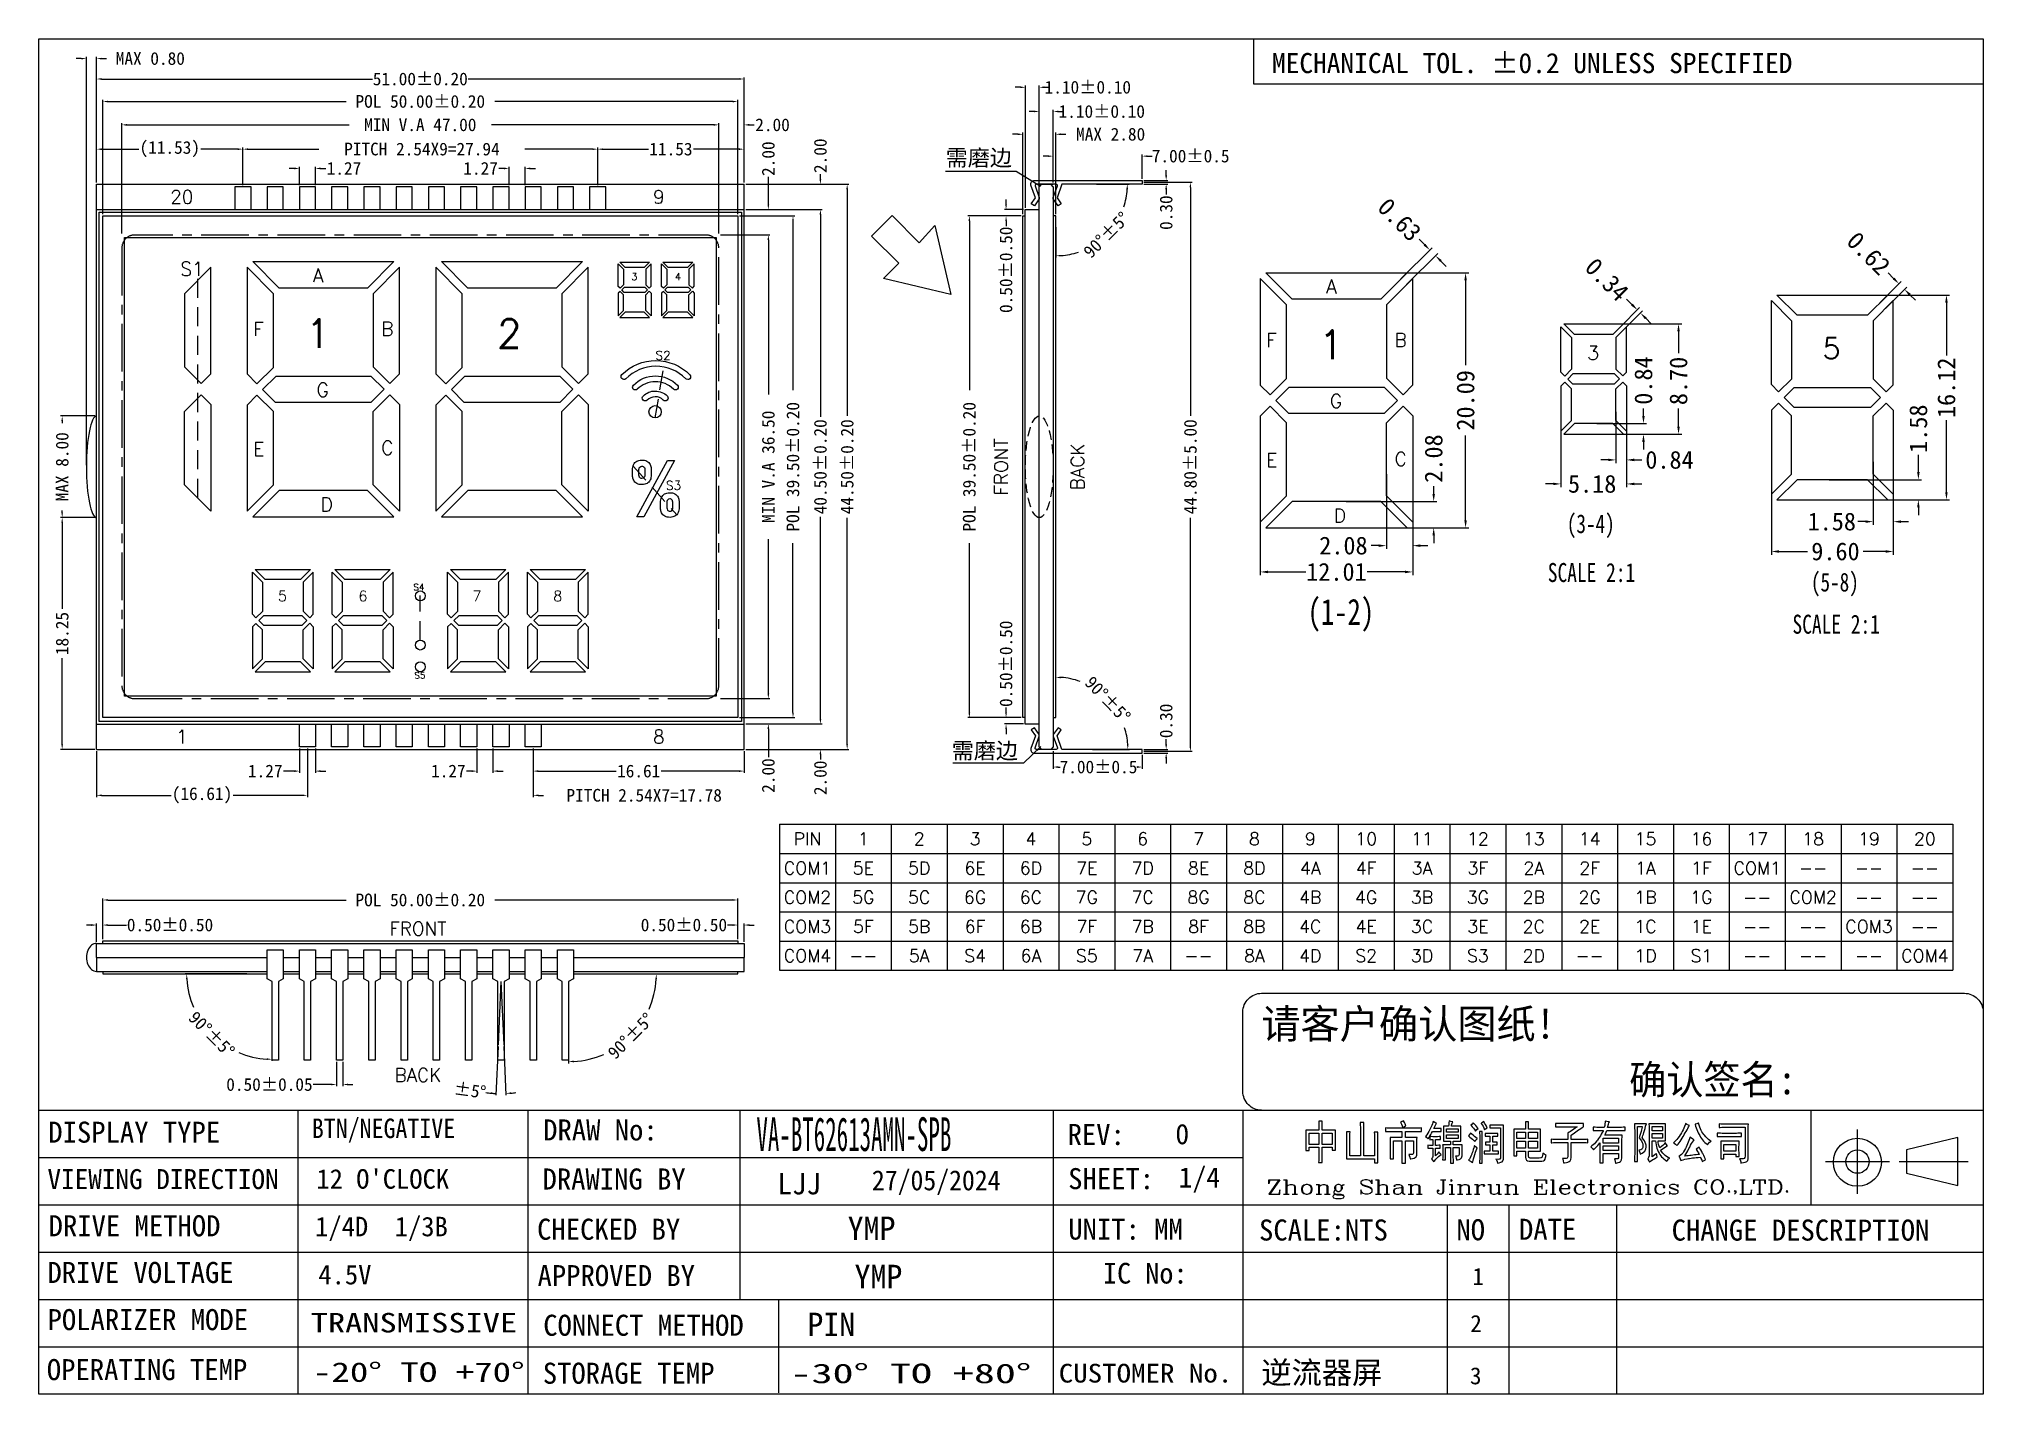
# Model space of a CAD drawing. Header units: millimetres. Extents: x -121 to 714, y -296 to 116.
# Drawn here: x 0.8 to 153.9, y -293.4 to -186.7 of the extents above; entities that cross this region are included whole.
import ezdxf
from ezdxf.enums import TextEntityAlignment as Align

# ---------------------------------------------------------------- set-up
doc = ezdxf.new("R2010")
doc.units = ezdxf.units.MM
doc.header["$LTSCALE"] = 3
doc.header["$MEASUREMENT"] = 0
for name, pattern in [('CENTER', [2, 1.25, -0.25, 0.25, -0.25]), ('DASHED', [0.75, 0.5, -0.25]), ('HIDDEN', [0.375, 0.25, -0.125])]:
    doc.linetypes.add(name, pattern=pattern)
for name, color, linetype in [('1', 2, 'Continuous'), ('DIM', 4, 'Continuous'), ('POL', 1, 'Continuous'), ('PRINT', 6, 'Continuous'), ('VA', 5, 'Continuous')]:
    doc.layers.add(name, color=color, linetype=linetype)
doc.styles.add('ROMANC', font='romanc')
doc.styles.add('ROMANS', font='ROMANS.shx')
doc.styles.add('SSS_Dim', font='romans.shx')
doc.styles.add('SSSoft_Log', font='Romans')
doc.styles.add('style1', font='simhei.ttf')
doc.styles.add('TGStyle', font='simhei.ttf')
doc.styles.add('样式 SZ', font='')
doc.styles.get('样式 SZ').set_extended_font_data('SimSun')
doc.dimstyles.new('LCD8DIM', dxfattribs={"dimtxt": 1.4, "dimasz": 0.6, "dimexe": 0.25, "dimexo": 0.25, "dimgap": 0.2, "dimtad": 0, "dimrnd": 0.0005, "dimzin": 0, "dimdsep": 46, "dimtxsty": 'Standard', "dimcen": 0.8, "dimadec": 0, "dimazin": 0, "dimtfac": 1, "dimtofl": 0, "dimtmove": 0, "dimatfit": 0, "dimfxl": 0, "dimarcsym": 0})
doc.dimstyles.new('LCDDIM', dxfattribs={"dimtxt": 1.3, "dimasz": 0.424, "dimexe": 0.1325, "dimexo": 0.1325, "dimgap": 0.106, "dimtad": 0, "dimzin": 0, "dimdsep": 46, "dimtxsty": 'Standard', "dimcen": 1.2, "dimadec": 0, "dimazin": 0, "dimtfac": 1, "dimtofl": 0, "dimtmove": 0, "dimatfit": 0, "dimfxl": 0, "dimarcsym": 0})

msp = doc.modelspace()

# ---------------------------------------------------------------- texts
for s, height, p in [('MECHANICAL TOL. %%P0.2 UNLESS SPECIFIED', 1.58538, (97.924, -189.367)), ('0', 1.601, (90.315, -273.698)), ("12 O'CLOCK", 1.5365, (22.666, -277.197)), ('1/4', 1.6005, (90.573, -277.112)), ('LJJ', 1.6734, (58.985, -277.646)), ('1/4D  1/3B', 1.5365, (22.566, -280.947)), ('YMP', 1.8438, (64.507, -281.233)), ('4.5V', 1.5365, (22.822, -284.732)), ('YMP', 1.8438, (65.05, -285.033)), ('IC No:', 1.6325, (84.612, -284.67)), ('1', 1.341, (113.703, -284.777)), ('PIN', 1.8438, (61.337, -288.804)), ('2', 1.341, (113.537, -288.481)), ('3', 1.341, (113.513, -292.601))]:
    msp.add_text(s, height=height).set_placement(p)
at = {"style": 'ROMANS'}
for s, p in [('20', (12.071, -199.112)), ('9', (49.636, -199.112)), ('1', (12.071, -241.612)), ('8', (49.636, -241.612)), ('FRONT', (30.663, -256.724)), ('BACK', (30.663, -268.249))]:
    msp.add_text(s, height=1.06, dxfattribs=at).set_placement(p, align=Align.MIDDLE)
for s, p in [('FRONT', (76.589, -220.362)), ('BACK', (82.605, -220.362))]:
    msp.add_text(s, height=1.06, rotation=90, dxfattribs=at).set_placement(p, align=Align.MIDDLE)
for s, height, style, p in [('DISPLAY TYPE', 1.65743, '样式 SZ', (1.555, -273.577)), ('DRAW No:', 1.6574, '样式 SZ', (40.527, -273.4)), ('REV:', 1.6574, '样式 SZ', (81.826, -273.758)), ('DRAWING BY', 1.6574, '样式 SZ', (40.476, -277.263)), ('SHEET:', 1.6574, '样式 SZ', (81.873, -277.236)), ('VIEWING DIRECTION', 1.57456, '样式 SZ', (1.487, -277.232)), ('DRIVE METHOD', 1.65743, '样式 SZ', (1.58, -280.948)), ('CHECKED BY', 1.6574, '样式 SZ', (40.048, -281.218)), ('UNIT: MM', 1.6574, '样式 SZ', (81.883, -281.208)), ('SCALE:NTS', 1.6574, '样式 SZ', (96.905, -281.28)), ('NO', 1.6574, '样式 SZ', (112.45, -281.259)), ('DATE', 1.6574, '样式 SZ', (117.379, -281.223)), ('CHANGE DESCRIPTION  ', 1.65743, '样式 SZ', (129.399, -281.287)), ('DRIVE VOLTAGE', 1.65743, '样式 SZ', (1.49, -284.622)), ('APPROVED BY', 1.65743, '样式 SZ', (40.085, -284.869)), ('POLARIZER MODE', 1.65743, '样式 SZ', (1.498, -288.337)), ('CONNECT METHOD', 1.65743, '样式 SZ', (40.535, -288.779)), ('OPERATING TEMP', 1.65743, '样式 SZ', (1.439, -292.273)), ('STORAGE TEMP', 1.65743, '样式 SZ', (40.495, -292.556)), ('逆流器屏', 1.7472, 'TGStyle', (97.081, -292.548))]:
    msp.add_text(s, height=height, dxfattribs=dict(style=style)).set_placement(p)
for s, height, width, p in [('BTN/NEGATIVE', 1.53649, 0.9, (22.311, -273.213)), ('VA-BT62613AMN-SPB', 2.65506, 0.5, (57.32, -274.232))]:
    msp.add_text(s, height=height, dxfattribs=dict(width=width)).set_placement(p)
for s, height, width, p, p2 in [('27/05/2024', 1.5731, 0.689957, (66.417, -277.324), (76.547, -277.324)), ('TRANSMISSIVE', 1.53649, 0.933679, (22.219, -288.518), (38.477, -288.518)), ('-20%%D TO +70%%D', 1.53649, 1.01735, (22.399, -292.408), (39.073, -292.408)), ('-30%%D TO +80%%D', 1.53649, 1.156845, (60.015, -292.511), (78.975, -292.511)), ('CUSTOMER No.', 1.47563, 0.842026, (81.132, -292.462), (94.8, -292.462))]:
    msp.add_text(s, height=height, dxfattribs=dict(width=width)).set_placement(p, p2, align=Align.FIT)
at = {"layer": '1'}
for s, height, style, width, p, p2 in [('请客户确认图纸!', 2.302, '样式 SZ', 0.937582, (97.079, -265.375), (120.23, -265.375)), ('确认签名:', 2.302, '样式 SZ', 0.888686, (126.048, -269.767), (139.214, -269.767)), ('Zhong Shan Jinrun Electronics CO.,LTD.', 1.12165, 'ROMANC', 1.104031, (97.501, -277.62), (138.72, -277.62))]:
    msp.add_text(s, height=height, dxfattribs=dict(at, style=style, width=width)).set_placement(p, p2, align=Align.FIT)
at = {"layer": 'DIM'}
for s, height, style, p in [('需磨边', 1.2731, 'style1', (72.232, -196.663)), ('S1', 1.081, 'SSS_Dim', (11.949, -205.313)), ('A', 1.081, 'SSS_Dim', (22.39, -205.832)), ('3', 0.552, 'SSS_Dim', (47.474, -205.666)), ('4', 0.552, 'SSS_Dim', (50.914, -205.666)), ('A', 1.081, 'SSS_Dim', (102.182, -206.708)), ('F', 1.081, 'SSS_Dim', (17.681, -210.054)), ('1', 2.252, 'SSS_Dim', (21.827, -210.999)), ('B', 1.081, 'SSS_Dim', (27.773, -210.041)), ('2', 2.252, 'SSS_Dim', (36.9, -210.999)), ('1', 2.252, 'SSS_Dim', (101.62, -211.875)), ('F', 1.081, 'SSS_Dim', (97.474, -210.93)), ('B', 1.081, 'SSS_Dim', (107.565, -210.917)), ('3', 1.104, 'SSS_Dim', (122.743, -211.933)), ('5', 1.648, 'SSS_Dim', (141.29, -211.853)), ('G', 1.081, 'SSS_Dim', (22.68, -214.841)), ('G', 1.081, 'SSS_Dim', (102.473, -215.717)), ('需磨边', 1.2731, 'style1', (72.707, -243.346))]:
    msp.add_text(s, height=height, dxfattribs=dict(at, style=style)).set_placement(p)
at = {"layer": 'DIM', "linetype": 'DASHED', "style": 'SSS_Dim'}
for s, height, p in [('S2', 0.7, (49.374, -211.944)), ('E', 1.081, (17.681, -219.493)), ('C', 1.081, (27.773, -219.409)), ('E', 1.081, (97.474, -220.369)), ('C', 1.081, (107.565, -220.286)), ('S3', 0.7, (50.193, -222.178)), ('D', 1.081, (22.993, -223.87)), ('D', 1.081, (102.785, -224.746)), ('S4', 0.5, (30.308, -230.086)), ('5', 0.824, (19.642, -230.942)), ('6', 0.824, (25.98, -230.942)), ('7', 0.824, (34.953, -230.942)), ('8', 0.824, (41.319, -230.942)), ('S5', 0.5, (30.394, -237.037))]:
    msp.add_text(s, height=height, dxfattribs=at).set_placement(p)
at = {"layer": 'DIM', "width": 0.75}
for s, height, p in [('(3-4)', 1.4784, (121.144, -225.584)), ('SCALE 2:1', 1.5, (119.645, -229.434)), ('(5-8)', 1.4784, (140.367, -230.179)), ('(1-2)', 2.0533, (100.729, -232.804)), ('SCALE 2:1', 1.5, (138.914, -233.504))]:
    msp.add_text(s, height=height, dxfattribs=at).set_placement(p)
at = {"layer": 'DIM', "color": 1, "style": 'SSSoft_Log'}
msp.add_text('PIN', height=1, dxfattribs=at).set_placement((61.341, -249.654), align=Align.MIDDLE)
at = {"layer": 'DIM', "style": 'SSSoft_Log'}
for s, p in [('1', (65.741, -249.654)), ('2', (70.141, -249.654)), ('3', (74.541, -249.654)), ('4', (78.941, -249.654)), ('5', (83.341, -249.654)), ('6', (87.741, -249.654)), ('7', (92.141, -249.654)), ('8', (96.541, -249.654)), ('9', (100.941, -249.654)), ('10', (105.341, -249.654)), ('11', (109.741, -249.654)), ('12', (114.141, -249.654)), ('13', (118.541, -249.654)), ('14', (122.941, -249.654)), ('15', (127.341, -249.654)), ('16', (131.741, -249.654)), ('17', (136.141, -249.654)), ('18', (140.541, -249.654)), ('19', (144.941, -249.654)), ('20', (149.341, -249.654)), ('COM1', (61.341, -251.954)), ('5E', (65.741, -251.954)), ('5D', (70.141, -251.954)), ('6E', (74.541, -251.954)), ('6D', (78.941, -251.954)), ('7E', (83.341, -251.954)), ('7D', (87.741, -251.954)), ('8E', (92.141, -251.954)), ('8D', (96.541, -251.954)), ('4A', (100.941, -251.954)), ('4F', (105.341, -251.954)), ('3A', (109.741, -251.954)), ('3F', (114.141, -251.954)), ('2A', (118.541, -251.954)), ('2F', (122.941, -251.954)), ('1A', (127.341, -251.954)), ('1F', (131.741, -251.954)), ('COM1', (136.141, -251.954)), ('--', (140.541, -251.954)), ('--', (144.941, -251.954)), ('--', (149.341, -251.954)), ('COM2', (61.341, -254.254)), ('5G', (65.741, -254.254)), ('5C', (70.141, -254.254)), ('6G', (74.541, -254.254)), ('6C', (78.941, -254.254)), ('7G', (83.341, -254.254)), ('7C', (87.741, -254.254)), ('8G', (92.141, -254.254)), ('8C', (96.541, -254.254)), ('4B', (100.941, -254.254)), ('4G', (105.341, -254.254)), ('3B', (109.741, -254.254)), ('3G', (114.141, -254.254)), ('2B', (118.541, -254.254)), ('2G', (122.941, -254.254)), ('1B', (127.341, -254.254)), ('1G', (131.741, -254.254)), ('COM2', (140.541, -254.254)), ('--', (136.141, -254.254)), ('--', (144.941, -254.254)), ('--', (149.341, -254.254)), ('COM3', (61.341, -256.554)), ('5F', (65.741, -256.554)), ('5B', (70.141, -256.554)), ('6F', (74.541, -256.554)), ('6B', (78.941, -256.554)), ('7F', (83.341, -256.554)), ('7B', (87.741, -256.554)), ('8F', (92.141, -256.554)), ('8B', (96.541, -256.554)), ('4C', (100.941, -256.554)), ('4E', (105.341, -256.554)), ('3C', (109.741, -256.554)), ('3E', (114.141, -256.554)), ('2C', (118.541, -256.554)), ('2E', (122.941, -256.554)), ('1C', (127.341, -256.554)), ('1E', (131.741, -256.554)), ('--', (136.141, -256.554)), ('--', (140.541, -256.554)), ('COM3', (144.941, -256.554)), ('--', (149.341, -256.554)), ('COM4', (61.341, -258.854)), ('5A', (70.141, -258.854)), ('S4', (74.541, -258.854)), ('6A', (78.941, -258.854)), ('S5', (83.341, -258.854)), ('7A', (87.741, -258.854)), ('8A', (96.541, -258.854)), ('4D', (100.941, -258.854)), ('S2', (105.341, -258.854)), ('3D', (109.741, -258.854)), ('S3', (114.141, -258.854)), ('2D', (118.541, -258.854)), ('1D', (127.341, -258.854)), ('S1', (131.741, -258.854)), ('COM4', (149.341, -258.854)), ('--', (65.741, -258.854)), ('--', (92.141, -258.854)), ('--', (122.941, -258.854)), ('--', (136.141, -258.854)), ('--', (140.541, -258.854)), ('--', (144.941, -258.854))]:
    msp.add_text(s, height=1, dxfattribs=at).set_placement(p, align=Align.MIDDLE)

# ---------------------------------------------------------------- blocks, each defined once
blk = doc.blocks.new('*D80')
at = {"layer": 'DEFPOINTS', "color": 0, "transparency": 16777216}
for p in [(56.35, -189.83), (5.35, -198.11), (56.35, -198.11)]:
    blk.add_point(p, dxfattribs=at)
at = {"layer": 'DIM', "color": 0, "lineweight": -2, "transparency": 16777216}
for p, q in [((5.35, -197.98), (5.35, -189.7)), ((5.75, -189.83), (27.08, -189.83)), ((55.95, -189.83), (34.63, -189.83)), ((56.35, -197.98), (56.35, -189.7))]:
    blk.add_line(p, q, dxfattribs=at)
at = {"layer": 'DIM', "color": 0, "transparency": 16777216}
for points in [[(5.75, -189.76), (5.75, -189.89), (5.35, -189.83)], [(55.95, -189.76), (55.95, -189.89), (56.35, -189.83)]]:
    blk.add_solid(points, dxfattribs=at)
at = {"layer": 'DIM', "color": 0, "transparency": 16777216, "insert": (30.85, -189.83), "char_height": 1, "attachment_point": 5}
blk.add_mtext('51.00%%p0.20', dxfattribs=at)
blk = doc.blocks.new('*D81')
at = {"layer": 'DEFPOINTS', "color": 0, "transparency": 16777216}
for p in [(54.35, -193.44), (7.35, -202.11), (54.35, -202.11)]:
    blk.add_point(p, dxfattribs=at)
at = {"layer": 'DIM', "color": 0, "lineweight": -2, "transparency": 16777216}
for p, q in [((7.35, -201.98), (7.35, -193.31)), ((7.75, -193.44), (25.25, -193.44)), ((53.95, -193.44), (36.46, -193.44)), ((54.35, -201.98), (54.35, -193.31))]:
    blk.add_line(p, q, dxfattribs=at)
at = {"layer": 'DIM', "color": 0, "transparency": 16777216}
for points in [[(7.75, -193.37), (7.75, -193.51), (7.35, -193.44)], [(53.95, -193.37), (53.95, -193.51), (54.35, -193.44)]]:
    blk.add_solid(points, dxfattribs=at)
at = {"layer": 'DIM', "color": 0, "transparency": 16777216, "insert": (30.85, -193.44), "char_height": 1, "attachment_point": 5}
blk.add_mtext('MIN V.A 47.00', dxfattribs=at)
blk = doc.blocks.new('*D82')
at = {"layer": 'DEFPOINTS', "color": 0, "transparency": 16777216}
for p in [(21.33, -242.41), (22.6, -242.41), (22.6, -244.32)]:
    blk.add_point(p, dxfattribs=at)
at = {"layer": 'DIM', "color": 0, "lineweight": -2, "transparency": 16777216}
for p, q in [((21.33, -242.54), (21.33, -244.45)), ((22.6, -242.54), (22.6, -244.45)), ((20.93, -244.32), (20.08, -244.32)), ((23, -244.32), (23.4, -244.32))]:
    blk.add_line(p, q, dxfattribs=at)
at = {"layer": 'DIM', "color": 0, "transparency": 16777216}
for points in [[(20.93, -244.25), (20.93, -244.39), (21.33, -244.32)], [(23, -244.25), (23, -244.39), (22.6, -244.32)]]:
    blk.add_solid(points, dxfattribs=at)
at = {"layer": 'DIM', "color": 0, "transparency": 16777216, "insert": (18.64, -244.32), "char_height": 1, "attachment_point": 5}
blk.add_mtext('1.27', dxfattribs=at)
blk = doc.blocks.new('*D35')
at = {"layer": 'DEFPOINTS', "color": 0, "transparency": 16777216}
for p in [(35.3, -242.41), (36.57, -242.41), (35.3, -244.32)]:
    blk.add_point(p, dxfattribs=at)
at = {"layer": 'DIM', "color": 0, "lineweight": -2, "transparency": 16777216}
for p, q in [((35.3, -242.54), (35.3, -244.45)), ((36.57, -242.54), (36.57, -244.45)), ((34.9, -244.32), (34.5, -244.32)), ((36.97, -244.32), (37.37, -244.32))]:
    blk.add_line(p, q, dxfattribs=at)
at = {"layer": 'DIM', "color": 0, "transparency": 16777216}
for points in [[(34.9, -244.25), (34.9, -244.39), (35.3, -244.32)], [(36.97, -244.25), (36.97, -244.39), (36.57, -244.32)]]:
    blk.add_solid(points, dxfattribs=at)
at = {"layer": 'DIM', "color": 0, "transparency": 16777216, "insert": (33.06, -244.32), "char_height": 1, "attachment_point": 5}
blk.add_mtext('1.27', dxfattribs=at)
blk = doc.blocks.new('*D36')
at = {"layer": 'DEFPOINTS', "color": 0, "transparency": 16777216}
for p in [(21.96, -242.41), (39.74, -242.41), (39.74, -246.23)]:
    blk.add_point(p, dxfattribs=at)
at = {"layer": 'DIM', "color": 0, "lineweight": -2, "transparency": 16777216}
for p, q in [((21.96, -242.54), (21.96, -246.36)), ((39.74, -242.54), (39.74, -246.36)), ((21.56, -246.23), (21.16, -246.23)), ((40.14, -246.23), (40.54, -246.23))]:
    blk.add_line(p, q, dxfattribs=at)
at = {"layer": 'DIM', "color": 0, "transparency": 16777216}
for points in [[(21.56, -246.16), (21.56, -246.29), (21.96, -246.23)], [(40.14, -246.16), (40.14, -246.29), (39.74, -246.23)]]:
    blk.add_solid(points, dxfattribs=at)
at = {"layer": 'DIM', "color": 0, "transparency": 16777216, "insert": (48.48, -246.23), "char_height": 1, "attachment_point": 5}
blk.add_mtext('PITCH 2.54X7=17.78', dxfattribs=at)
blk = doc.blocks.new('*D37')
at = {"layer": 'DEFPOINTS', "color": 0, "transparency": 16777216}
for p in [(56.35, -198.11), (64.47, -198.11), (56.35, -242.61)]:
    blk.add_point(p, dxfattribs=at)
at = {"layer": 'DIM', "color": 0, "lineweight": -2, "transparency": 16777216}
for p, q in [((56.49, -198.11), (64.6, -198.11)), ((64.47, -198.51), (64.47, -216.34)), ((64.47, -242.21), (64.47, -224.38)), ((56.49, -242.61), (64.6, -242.61))]:
    blk.add_line(p, q, dxfattribs=at)
at = {"layer": 'DIM', "color": 0, "transparency": 16777216}
for points in [[(64.4, -198.51), (64.53, -198.51), (64.47, -198.11)], [(64.4, -242.21), (64.53, -242.21), (64.47, -242.61)]]:
    blk.add_solid(points, dxfattribs=at)
at = {"layer": 'DIM', "color": 0, "transparency": 16777216, "insert": (64.47, -220.36), "char_height": 1, "attachment_point": 5, "rotation": 90}
blk.add_mtext('44.50%%p0.20', dxfattribs=at)
blk = doc.blocks.new('*D38')
at = {"layer": 'DEFPOINTS', "color": 0, "transparency": 16777216}
for p in [(56.35, -200.11), (62.36, -200.11), (56.35, -240.61)]:
    blk.add_point(p, dxfattribs=at)
at = {"layer": 'DIM', "color": 0, "lineweight": -2, "transparency": 16777216}
for p, q in [((56.49, -200.11), (62.49, -200.11)), ((62.36, -200.51), (62.36, -216.42)), ((62.36, -240.21), (62.36, -224.3)), ((56.49, -240.61), (62.49, -240.61))]:
    blk.add_line(p, q, dxfattribs=at)
at = {"layer": 'DIM', "color": 0, "transparency": 16777216}
for points in [[(62.29, -200.51), (62.43, -200.51), (62.36, -200.11)], [(62.29, -240.21), (62.43, -240.21), (62.36, -240.61)]]:
    blk.add_solid(points, dxfattribs=at)
at = {"layer": 'DIM', "color": 0, "transparency": 16777216, "insert": (62.36, -220.36), "char_height": 1, "attachment_point": 5, "rotation": 90}
blk.add_mtext('40.50%%p0.20', dxfattribs=at)
blk = doc.blocks.new('*D39')
at = {"layer": 'DEFPOINTS', "color": 0, "transparency": 16777216}
for p in [(54.35, -202.11), (58.26, -202.11), (54.35, -238.61)]:
    blk.add_point(p, dxfattribs=at)
at = {"layer": 'DIM', "color": 0, "lineweight": -2, "transparency": 16777216}
for p, q in [((54.49, -202.11), (58.39, -202.11)), ((58.26, -202.51), (58.26, -214.67)), ((58.26, -238.21), (58.26, -226.05)), ((54.49, -238.61), (58.39, -238.61))]:
    blk.add_line(p, q, dxfattribs=at)
at = {"layer": 'DIM', "color": 0, "transparency": 16777216}
for points in [[(58.19, -202.51), (58.33, -202.51), (58.26, -202.11)], [(58.19, -238.21), (58.33, -238.21), (58.26, -238.61)]]:
    blk.add_solid(points, dxfattribs=at)
at = {"layer": 'DIM', "color": 0, "transparency": 16777216, "insert": (58.26, -220.36), "char_height": 1, "attachment_point": 5, "rotation": 90}
blk.add_mtext('MIN V.A 36.50', dxfattribs=at)
blk = doc.blocks.new('*D40')
at = {"layer": 'DEFPOINTS', "color": 0, "transparency": 16777216}
for p in [(54.35, -238.61), (56.35, -240.61), (58.26, -240.61)]:
    blk.add_point(p, dxfattribs=at)
at = {"layer": 'DIM', "color": 0, "lineweight": -2, "transparency": 16777216}
for p, q in [((54.49, -238.61), (58.39, -238.61)), ((58.26, -238.21), (58.26, -237.81)), ((56.49, -240.61), (58.39, -240.61)), ((58.26, -241.01), (58.26, -243.23))]:
    blk.add_line(p, q, dxfattribs=at)
at = {"layer": 'DIM', "color": 0, "transparency": 16777216}
for points in [[(58.19, -238.21), (58.33, -238.21), (58.26, -238.61)], [(58.19, -241.01), (58.33, -241.01), (58.26, -240.61)]]:
    blk.add_solid(points, dxfattribs=at)
at = {"layer": 'DIM', "color": 0, "transparency": 16777216, "insert": (58.26, -244.67), "char_height": 1, "attachment_point": 5, "rotation": 90}
blk.add_mtext('2.00', dxfattribs=at)
blk = doc.blocks.new('*D41')
at = {"layer": 'DEFPOINTS', "color": 0, "transparency": 16777216}
for p in [(56.35, -193.44), (56.35, -198.11), (54.35, -202.11)]:
    blk.add_point(p, dxfattribs=at)
at = {"layer": 'DIM', "color": 0, "lineweight": -2, "transparency": 16777216}
for p, q in [((53.95, -193.44), (53.55, -193.44)), ((54.35, -201.98), (54.35, -193.31)), ((56.35, -197.98), (56.35, -193.31)), ((56.75, -193.44), (57.15, -193.44))]:
    blk.add_line(p, q, dxfattribs=at)
at = {"layer": 'DIM', "color": 0, "transparency": 16777216}
for points in [[(53.95, -193.37), (53.95, -193.51), (54.35, -193.44)], [(56.75, -193.37), (56.75, -193.51), (56.35, -193.44)]]:
    blk.add_solid(points, dxfattribs=at)
at = {"layer": 'DIM', "color": 0, "transparency": 16777216, "insert": (58.59, -193.44), "char_height": 1, "attachment_point": 5}
blk.add_mtext('2.00', dxfattribs=at)
blk = doc.blocks.new('*D42')
at = {"layer": 'DEFPOINTS', "color": 0, "transparency": 16777216}
for p in [(2.65, -216.36), (5.35, -216.36), (5.35, -224.36)]:
    blk.add_point(p, dxfattribs=at)
at = {"layer": 'DIM', "color": 0, "lineweight": -2, "transparency": 16777216}
for p, q in [((5.22, -216.36), (2.51, -216.36)), ((2.65, -216.76), (2.65, -216.92)), ((5.22, -224.36), (2.51, -224.36)), ((2.65, -223.96), (2.65, -223.8))]:
    blk.add_line(p, q, dxfattribs=at)
at = {"layer": 'DIM', "color": 0, "transparency": 16777216}
for points in [[(2.58, -216.76), (2.71, -216.76), (2.65, -216.36)], [(2.58, -223.96), (2.71, -223.96), (2.65, -224.36)]]:
    blk.add_solid(points, dxfattribs=at)
at = {"layer": 'DIM', "color": 0, "transparency": 16777216, "insert": (2.65, -220.36), "char_height": 1, "attachment_point": 5, "rotation": 90}
blk.add_mtext('MAX 8.00', dxfattribs=at)
blk = doc.blocks.new('*D43')
at = {"layer": 'DEFPOINTS', "color": 0, "transparency": 16777216}
for p in [(5.35, -224.36), (2.65, -242.61), (5.35, -242.61)]:
    blk.add_point(p, dxfattribs=at)
at = {"layer": 'DIM', "color": 0, "lineweight": -2, "transparency": 16777216}
for p, q in [((5.22, -224.36), (2.51, -224.36)), ((2.65, -224.76), (2.65, -231.55)), ((2.65, -242.21), (2.65, -235.43)), ((5.22, -242.61), (2.51, -242.61))]:
    blk.add_line(p, q, dxfattribs=at)
at = {"layer": 'DIM', "color": 0, "transparency": 16777216}
for points in [[(2.58, -224.76), (2.71, -224.76), (2.65, -224.36)], [(2.58, -242.21), (2.71, -242.21), (2.65, -242.61)]]:
    blk.add_solid(points, dxfattribs=at)
at = {"layer": 'DIM', "color": 0, "transparency": 16777216, "insert": (2.65, -233.49), "char_height": 1, "attachment_point": 5, "rotation": 90}
blk.add_mtext('18.25', dxfattribs=at)
blk = doc.blocks.new('*D44')
at = {"layer": 'DEFPOINTS', "color": 0, "transparency": 16777216}
for p in [(4.55, -188.22), (5.35, -198.11), (4.55, -220.36)]:
    blk.add_point(p, dxfattribs=at)
at = {"layer": 'DIM', "color": 0, "lineweight": -2, "transparency": 16777216}
for p, q in [((4.15, -188.22), (3.75, -188.22)), ((4.55, -220.23), (4.55, -188.09)), ((5.35, -197.98), (5.35, -188.09)), ((5.75, -188.22), (6.15, -188.22))]:
    blk.add_line(p, q, dxfattribs=at)
at = {"layer": 'DIM', "color": 0, "transparency": 16777216}
for points in [[(4.15, -188.16), (4.15, -188.29), (4.55, -188.22)], [(5.75, -188.16), (5.75, -188.29), (5.35, -188.22)]]:
    blk.add_solid(points, dxfattribs=at)
at = {"layer": 'DIM', "color": 0, "transparency": 16777216, "insert": (9.59, -188.22), "char_height": 1, "attachment_point": 5}
blk.add_mtext('MAX 0.80', dxfattribs=at)
blk = doc.blocks.new('*D45')
at = {"layer": 'DEFPOINTS', "color": 0, "transparency": 16777216}
for p in [(5.35, -242.61), (21.96, -242.41), (5.35, -246.23)]:
    blk.add_point(p, dxfattribs=at)
at = {"layer": 'DIM', "color": 0, "lineweight": -2, "transparency": 16777216}
for p, q in [((5.35, -242.74), (5.35, -246.36)), ((21.96, -242.54), (21.96, -246.36)), ((5.75, -246.23), (11.22, -246.23)), ((21.56, -246.23), (16.1, -246.23))]:
    blk.add_line(p, q, dxfattribs=at)
at = {"layer": 'DIM', "color": 0, "transparency": 16777216}
for points in [[(5.75, -246.16), (5.75, -246.29), (5.35, -246.23)], [(21.56, -246.16), (21.56, -246.29), (21.96, -246.23)]]:
    blk.add_solid(points, dxfattribs=at)
at = {"layer": 'DIM', "color": 0, "transparency": 16777216, "insert": (13.66, -246.23), "char_height": 1, "attachment_point": 5}
blk.add_mtext('(16.61)', dxfattribs=at)
blk = doc.blocks.new('*D46')
at = {"layer": 'DEFPOINTS', "color": 0, "transparency": 16777216}
for p in [(80.7, -242.61), (87.7, -242.91), (87.7, -244)]:
    blk.add_point(p, dxfattribs=at)
at = {"layer": 'DIM', "color": 0, "lineweight": -2, "transparency": 16777216}
for p, q in [((80.7, -242.74), (80.7, -244.13)), ((87.7, -243.04), (87.7, -244.13)), ((81.1, -244), (81.24, -244)), ((87.3, -244), (87.29, -244))]:
    blk.add_line(p, q, dxfattribs=at)
at = {"layer": 'DIM', "color": 0, "transparency": 16777216}
for points in [[(81.1, -243.93), (81.1, -244.07), (80.7, -244)], [(87.3, -243.93), (87.3, -244.07), (87.7, -244)]]:
    blk.add_solid(points, dxfattribs=at)
at = {"layer": 'DIM', "color": 0, "transparency": 16777216, "insert": (84.26, -244), "char_height": 1, "attachment_point": 5}
blk.add_mtext('7.00%%p0.5', dxfattribs=at)
blk = doc.blocks.new('*D47')
at = {"layer": 'DEFPOINTS', "color": 0, "transparency": 16777216}
for p in [(87.7, -242.61), (87.7, -242.91), (89.59, -242.61)]:
    blk.add_point(p, dxfattribs=at)
at = {"layer": 'DIM', "color": 0, "lineweight": -2, "transparency": 16777216}
for p, q in [((89.59, -242.21), (89.59, -241.81)), ((87.83, -242.61), (89.72, -242.61)), ((87.83, -242.91), (89.72, -242.91)), ((89.59, -243.31), (89.59, -243.71))]:
    blk.add_line(p, q, dxfattribs=at)
at = {"layer": 'DIM', "color": 0, "transparency": 16777216}
for points in [[(89.52, -242.21), (89.66, -242.21), (89.59, -242.61)], [(89.52, -243.31), (89.66, -243.31), (89.59, -242.91)]]:
    blk.add_solid(points, dxfattribs=at)
at = {"layer": 'DIM', "color": 0, "transparency": 16777216, "insert": (89.59, -240.37), "char_height": 1, "attachment_point": 5, "rotation": 90}
blk.add_mtext('0.30', dxfattribs=at)
blk = doc.blocks.new('*D48')
at = {"layer": 'DEFPOINTS', "color": 0, "transparency": 16777216}
for p in [(80.9, -237.29), (83.74, -237.7), (80.9, -240.11), (80.7, -242.61), (83.66, -242.61)]:
    blk.add_point(p, dxfattribs=at)
at = {"layer": 'DIM', "color": 0, "lineweight": -2, "transparency": 16777216}
for p, q in [((80.9, -237.16), (80.9, -236.8)), ((83.79, -242.61), (86.71, -242.61))]:
    blk.add_line(p, q, dxfattribs=at)
for start, end in [(70.2418, 85.9616), (4.0384, 17.4688)]:
    blk.add_arc((80.9, -242.61), 5.68, start, end, dxfattribs=at)
at = {"layer": 'DIM', "color": 0, "transparency": 16777216}
for points in [[(81.29, -237.02), (81.3, -236.88), (80.9, -236.94)], [(86.63, -242.21), (86.49, -242.21), (86.57, -242.61)]]:
    blk.add_solid(points, dxfattribs=at)
at = {"layer": 'DIM', "color": 0, "transparency": 16777216, "insert": (84.99, -238.68), "char_height": 1, "attachment_point": 5, "rotation": 313.8553}
blk.add_mtext('90°%%p5%%d', dxfattribs=at)
blk = doc.blocks.new('*D49')
at = {"layer": 'DEFPOINTS', "color": 0, "transparency": 16777216}
for p in [(22.6, -196.87), (21.33, -198.31), (22.6, -198.31)]:
    blk.add_point(p, dxfattribs=at)
at = {"layer": 'DIM', "color": 0, "lineweight": -2, "transparency": 16777216}
for p, q in [((20.93, -196.87), (20.53, -196.87)), ((21.33, -198.18), (21.33, -196.74)), ((22.6, -198.18), (22.6, -196.74)), ((23, -196.87), (23.4, -196.87))]:
    blk.add_line(p, q, dxfattribs=at)
at = {"layer": 'DIM', "color": 0, "transparency": 16777216}
for points in [[(20.93, -196.8), (20.93, -196.94), (21.33, -196.87)], [(23, -196.8), (23, -196.94), (22.6, -196.87)]]:
    blk.add_solid(points, dxfattribs=at)
at = {"layer": 'DIM', "color": 0, "transparency": 16777216, "insert": (24.84, -196.87), "char_height": 1, "attachment_point": 5}
blk.add_mtext('1.27', dxfattribs=at)
blk = doc.blocks.new('*D50')
at = {"layer": 'DEFPOINTS', "color": 0, "transparency": 16777216}
for p in [(37.84, -196.87), (37.84, -198.31), (39.11, -198.31)]:
    blk.add_point(p, dxfattribs=at)
at = {"layer": 'DIM', "color": 0, "lineweight": -2, "transparency": 16777216}
for p, q in [((37.44, -196.87), (37.04, -196.87)), ((37.84, -198.18), (37.84, -196.74)), ((39.11, -198.18), (39.11, -196.74)), ((39.51, -196.87), (39.91, -196.87))]:
    blk.add_line(p, q, dxfattribs=at)
at = {"layer": 'DIM', "color": 0, "transparency": 16777216}
for points in [[(37.44, -196.8), (37.44, -196.94), (37.84, -196.87)], [(39.51, -196.8), (39.51, -196.94), (39.11, -196.87)]]:
    blk.add_solid(points, dxfattribs=at)
at = {"layer": 'DIM', "color": 0, "transparency": 16777216, "insert": (35.6, -196.87), "char_height": 1, "attachment_point": 5}
blk.add_mtext('1.27', dxfattribs=at)
blk = doc.blocks.new('*D51')
at = {"layer": 'DEFPOINTS', "color": 0, "transparency": 16777216}
for p in [(44.82, -195.35), (16.88, -198.31), (44.82, -198.31)]:
    blk.add_point(p, dxfattribs=at)
at = {"layer": 'DIM', "color": 0, "lineweight": -2, "transparency": 16777216}
for p, q in [((16.88, -198.18), (16.88, -195.22)), ((17.28, -195.35), (22.87, -195.35)), ((44.42, -195.35), (39.08, -195.35)), ((44.82, -198.18), (44.82, -195.22))]:
    blk.add_line(p, q, dxfattribs=at)
at = {"layer": 'DIM', "color": 0, "transparency": 16777216}
for points in [[(17.28, -195.29), (17.28, -195.42), (16.88, -195.35)], [(44.42, -195.29), (44.42, -195.42), (44.82, -195.35)]]:
    blk.add_solid(points, dxfattribs=at)
at = {"layer": 'DIM', "color": 0, "transparency": 16777216, "insert": (30.98, -195.35), "char_height": 1, "attachment_point": 5}
blk.add_mtext('PITCH 2.54X9=27.94', dxfattribs=at)
blk = doc.blocks.new('*D52')
at = {"layer": 'DEFPOINTS', "color": 0, "transparency": 16777216}
for p in [(56.35, -195.35), (44.82, -198.31), (56.35, -198.11)]:
    blk.add_point(p, dxfattribs=at)
at = {"layer": 'DIM', "color": 0, "lineweight": -2, "transparency": 16777216}
for p, q in [((44.82, -198.18), (44.82, -195.22)), ((45.22, -195.35), (48.82, -195.35)), ((55.95, -195.35), (52.36, -195.35)), ((56.35, -197.98), (56.35, -195.22))]:
    blk.add_line(p, q, dxfattribs=at)
at = {"layer": 'DIM', "color": 0, "transparency": 16777216}
for points in [[(45.22, -195.29), (45.22, -195.42), (44.82, -195.35)], [(55.95, -195.29), (55.95, -195.42), (56.35, -195.35)]]:
    blk.add_solid(points, dxfattribs=at)
at = {"layer": 'DIM', "color": 0, "transparency": 16777216, "insert": (50.59, -195.35), "char_height": 1, "attachment_point": 5}
blk.add_mtext('11.53', dxfattribs=at)
blk = doc.blocks.new('*D53')
at = {"layer": 'DEFPOINTS', "color": 0, "transparency": 16777216}
for p in [(87.7, -195.9), (80.7, -198.11), (87.7, -197.81)]:
    blk.add_point(p, dxfattribs=at)
at = {"layer": 'DIM', "color": 0, "lineweight": -2, "transparency": 16777216}
for p, q in [((80.3, -195.9), (79.9, -195.9)), ((80.7, -197.98), (80.7, -195.77)), ((87.7, -197.68), (87.7, -195.77)), ((88.1, -195.9), (88.5, -195.9))]:
    blk.add_line(p, q, dxfattribs=at)
at = {"layer": 'DIM', "color": 0, "transparency": 16777216}
for points in [[(80.3, -195.84), (80.3, -195.97), (80.7, -195.9)], [(88.1, -195.84), (88.1, -195.97), (87.7, -195.9)]]:
    blk.add_solid(points, dxfattribs=at)
at = {"layer": 'DIM', "color": 0, "transparency": 16777216, "insert": (91.52, -195.9), "char_height": 1, "attachment_point": 5}
blk.add_mtext('7.00%%p0.5', dxfattribs=at)
blk = doc.blocks.new('*D54')
at = {"layer": 'DEFPOINTS', "color": 0, "transparency": 16777216}
for p in [(87.7, -197.81), (87.7, -198.11), (89.59, -198.11)]:
    blk.add_point(p, dxfattribs=at)
at = {"layer": 'DIM', "color": 0, "lineweight": -2, "transparency": 16777216}
for p, q in [((89.59, -197.41), (89.59, -197.01)), ((87.83, -197.81), (89.72, -197.81)), ((87.83, -198.11), (89.72, -198.11)), ((89.59, -198.51), (89.59, -198.91))]:
    blk.add_line(p, q, dxfattribs=at)
at = {"layer": 'DIM', "color": 0, "transparency": 16777216}
for points in [[(89.52, -197.41), (89.66, -197.41), (89.59, -197.81)], [(89.52, -198.51), (89.66, -198.51), (89.59, -198.11)]]:
    blk.add_solid(points, dxfattribs=at)
at = {"layer": 'DIM', "color": 0, "transparency": 16777216, "insert": (89.59, -200.35), "char_height": 1, "attachment_point": 5, "rotation": 90}
blk.add_mtext('0.30', dxfattribs=at)
blk = doc.blocks.new('*D55')
at = {"layer": 'DEFPOINTS', "color": 0, "transparency": 16777216}
for p in [(87.7, -197.96), (91.5, -197.96), (87.7, -242.76)]:
    blk.add_point(p, dxfattribs=at)
at = {"layer": 'DIM', "color": 0, "lineweight": -2, "transparency": 16777216}
for p, q in [((87.83, -197.96), (91.63, -197.96)), ((91.5, -198.36), (91.5, -216.34)), ((91.5, -242.36), (91.5, -224.38)), ((87.83, -242.76), (91.63, -242.76))]:
    blk.add_line(p, q, dxfattribs=at)
at = {"layer": 'DIM', "color": 0, "transparency": 16777216}
for points in [[(91.43, -198.36), (91.56, -198.36), (91.5, -197.96)], [(91.43, -242.36), (91.56, -242.36), (91.5, -242.76)]]:
    blk.add_solid(points, dxfattribs=at)
at = {"layer": 'DIM', "color": 0, "transparency": 16777216, "insert": (91.5, -220.36), "char_height": 1, "attachment_point": 5, "rotation": 90}
blk.add_mtext('44.80%%p5.00', dxfattribs=at)
blk = doc.blocks.new('*D56')
at = {"layer": 'DEFPOINTS', "color": 0, "transparency": 16777216}
for p in [(80.7, -198.11), (83.97, -198.11), (80.9, -200.61), (80.9, -201.37), (83.72, -202.99)]:
    blk.add_point(p, dxfattribs=at)
at = {"layer": 'DIM', "color": 0, "lineweight": -2, "transparency": 16777216}
for p, q in [((84.1, -198.11), (86.67, -198.11)), ((80.9, -201.5), (80.9, -203.88))]:
    blk.add_line(p, q, dxfattribs=at)
for start, end in [(341.582, 355.9338), (274.0662, 288.418)]:
    blk.add_arc((80.9, -198.11), 5.64, start, end, dxfattribs=at)
at = {"layer": 'DIM', "color": 0, "transparency": 16777216}
for points in [[(86.45, -198.51), (86.59, -198.51), (86.53, -198.11)], [(81.3, -203.8), (81.29, -203.67), (80.9, -203.75)]]:
    blk.add_solid(points, dxfattribs=at)
at = {"layer": 'DIM', "color": 0, "transparency": 16777216, "insert": (84.88, -202.1), "char_height": 1, "attachment_point": 5, "rotation": 45}
blk.add_mtext('90°%%p5%%d', dxfattribs=at)
blk = doc.blocks.new('*D57')
at = {"layer": 'DEFPOINTS', "color": 0, "transparency": 16777216}
for p in [(80.7, -192.39), (79.6, -198.11), (80.7, -198.11)]:
    blk.add_point(p, dxfattribs=at)
at = {"layer": 'DIM', "color": 0, "lineweight": -2, "transparency": 16777216}
for p, q in [((79.2, -192.39), (78.8, -192.39)), ((79.6, -197.98), (79.6, -192.26)), ((80.7, -197.98), (80.7, -192.26)), ((81.1, -192.39), (81.5, -192.39))]:
    blk.add_line(p, q, dxfattribs=at)
at = {"layer": 'DIM', "color": 0, "transparency": 16777216}
for points in [[(79.2, -192.32), (79.2, -192.45), (79.6, -192.39)], [(81.1, -192.32), (81.1, -192.45), (80.7, -192.39)]]:
    blk.add_solid(points, dxfattribs=at)
at = {"layer": 'DIM', "color": 0, "transparency": 16777216, "insert": (84.52, -192.39), "char_height": 1, "attachment_point": 5}
blk.add_mtext('1.10%%p0.10', dxfattribs=at)
blk = doc.blocks.new('*D58')
at = {"layer": 'DEFPOINTS', "color": 0, "transparency": 16777216}
for p in [(79.6, -190.48), (78.5, -200.11), (79.6, -200.11)]:
    blk.add_point(p, dxfattribs=at)
at = {"layer": 'DIM', "color": 0, "lineweight": -2, "transparency": 16777216}
for p, q in [((78.1, -190.48), (77.7, -190.48)), ((78.5, -199.98), (78.5, -190.35)), ((79.6, -199.98), (79.6, -190.35)), ((80, -190.48), (80.4, -190.48))]:
    blk.add_line(p, q, dxfattribs=at)
at = {"layer": 'DIM', "color": 0, "transparency": 16777216}
for points in [[(78.1, -190.41), (78.1, -190.55), (78.5, -190.48)], [(80, -190.41), (80, -190.55), (79.6, -190.48)]]:
    blk.add_solid(points, dxfattribs=at)
at = {"layer": 'DIM', "color": 0, "transparency": 16777216, "insert": (83.42, -190.48), "char_height": 1, "attachment_point": 5}
blk.add_mtext('1.10%%p0.10', dxfattribs=at)
blk = doc.blocks.new('*D59')
at = {"layer": 'DEFPOINTS', "color": 0, "transparency": 16777216}
for p in [(76.98, -240.11), (78.3, -240.11), (78.5, -240.61)]:
    blk.add_point(p, dxfattribs=at)
at = {"layer": 'DIM', "color": 0, "lineweight": -2, "transparency": 16777216}
for p, q in [((78.16, -240.11), (76.85, -240.11)), ((76.98, -239.71), (76.98, -239.31)), ((78.36, -240.61), (76.85, -240.61)), ((76.98, -241.01), (76.98, -241.41))]:
    blk.add_line(p, q, dxfattribs=at)
at = {"layer": 'DIM', "color": 0, "transparency": 16777216}
for points in [[(76.92, -239.71), (77.05, -239.71), (76.98, -240.11)], [(76.92, -241.01), (77.05, -241.01), (76.98, -240.61)]]:
    blk.add_solid(points, dxfattribs=at)
at = {"layer": 'DIM', "color": 0, "transparency": 16777216, "insert": (76.98, -235.87), "char_height": 1, "attachment_point": 5, "rotation": 90}
blk.add_mtext('0.50%%p0.50', dxfattribs=at)
blk = doc.blocks.new('*D60')
at = {"layer": 'DEFPOINTS', "color": 0, "transparency": 16777216}
for p in [(78.5, -200.11), (76.98, -200.61), (78.3, -200.61)]:
    blk.add_point(p, dxfattribs=at)
at = {"layer": 'DIM', "color": 0, "lineweight": -2, "transparency": 16777216}
for p, q in [((78.36, -200.11), (76.85, -200.11)), ((76.98, -199.71), (76.98, -199.31)), ((78.16, -200.61), (76.85, -200.61)), ((76.98, -201.01), (76.98, -201.41))]:
    blk.add_line(p, q, dxfattribs=at)
at = {"layer": 'DIM', "color": 0, "transparency": 16777216}
for points in [[(76.92, -199.71), (77.05, -199.71), (76.98, -200.11)], [(76.92, -201.01), (77.05, -201.01), (76.98, -200.61)]]:
    blk.add_solid(points, dxfattribs=at)
at = {"layer": 'DIM', "color": 0, "transparency": 16777216, "insert": (76.98, -204.85), "char_height": 1, "attachment_point": 5, "rotation": 90}
blk.add_mtext('0.50%%p0.50', dxfattribs=at)
blk = doc.blocks.new('*D61')
at = {"layer": 'DEFPOINTS', "color": 0, "transparency": 16777216}
for p in [(103.52, -205.08), (103.52, -225.17), (113.17, -225.17)]:
    blk.add_point(p, dxfattribs=at)
at = {"layer": 'DIM', "color": 0, "lineweight": -2, "transparency": 16777216}
for p, q in [((103.77, -205.08), (113.42, -205.08)), ((113.17, -205.68), (113.17, -212.36)), ((113.17, -224.57), (113.17, -217.9)), ((103.77, -225.17), (113.42, -225.17))]:
    blk.add_line(p, q, dxfattribs=at)
at = {"layer": 'DIM', "color": 0, "transparency": 16777216}
for points in [[(113.07, -205.68), (113.27, -205.68), (113.17, -205.08)], [(113.07, -224.57), (113.27, -224.57), (113.17, -225.17)]]:
    blk.add_solid(points, dxfattribs=at)
at = {"layer": 'DIM', "color": 0, "transparency": 16777216, "insert": (113.17, -215.13), "char_height": 1.4, "attachment_point": 5, "rotation": 90}
blk.add_mtext('20.09', dxfattribs=at)
blk = doc.blocks.new('*D62')
at = {"layer": 'DEFPOINTS', "color": 0, "transparency": 16777216}
for p in [(103.52, -223.09), (110.66, -223.09), (103.52, -225.17)]:
    blk.add_point(p, dxfattribs=at)
at = {"layer": 'DIM', "color": 0, "lineweight": -2, "transparency": 16777216}
for p, q in [((110.66, -222.49), (110.66, -221.89)), ((103.77, -223.09), (110.91, -223.09)), ((103.77, -225.17), (110.91, -225.17)), ((110.66, -225.77), (110.66, -226.37))]:
    blk.add_line(p, q, dxfattribs=at)
at = {"layer": 'DIM', "color": 0, "transparency": 16777216}
for points in [[(110.56, -222.49), (110.76, -222.49), (110.66, -223.09)], [(110.56, -225.77), (110.76, -225.77), (110.66, -225.17)]]:
    blk.add_solid(points, dxfattribs=at)
at = {"layer": 'DIM', "color": 0, "transparency": 16777216, "insert": (110.66, -219.71), "char_height": 1.4, "attachment_point": 5, "rotation": 90}
blk.add_mtext('2.08', dxfattribs=at)
blk = doc.blocks.new('*D63')
at = {"layer": 'DEFPOINTS', "color": 0, "transparency": 16777216}
for p in [(97, -220.33), (109.01, -220.72), (109.01, -228.64)]:
    blk.add_point(p, dxfattribs=at)
at = {"layer": 'DIM', "color": 0, "lineweight": -2, "transparency": 16777216}
for p, q in [((97, -220.58), (97, -228.89)), ((109.01, -220.97), (109.01, -228.89)), ((97.6, -228.64), (100.59, -228.64)), ((108.41, -228.64), (105.42, -228.64))]:
    blk.add_line(p, q, dxfattribs=at)
at = {"layer": 'DIM', "color": 0, "transparency": 16777216}
for points in [[(97.6, -228.54), (97.6, -228.74), (97, -228.64)], [(108.41, -228.54), (108.41, -228.74), (109.01, -228.64)]]:
    blk.add_solid(points, dxfattribs=at)
at = {"layer": 'DIM', "color": 0, "transparency": 16777216, "insert": (103, -228.64), "char_height": 1.4, "attachment_point": 5}
blk.add_mtext('12.01', dxfattribs=at)
blk = doc.blocks.new('*D64')
at = {"layer": 'DEFPOINTS', "color": 0, "transparency": 16777216}
for p in [(106.93, -220.69), (109.01, -220.72), (106.93, -226.57)]:
    blk.add_point(p, dxfattribs=at)
at = {"layer": 'DIM', "color": 0, "lineweight": -2, "transparency": 16777216}
for p, q in [((106.93, -220.94), (106.93, -226.82)), ((109.01, -220.97), (109.01, -226.82)), ((106.33, -226.57), (105.73, -226.57)), ((109.61, -226.57), (110.21, -226.57))]:
    blk.add_line(p, q, dxfattribs=at)
at = {"layer": 'DIM', "color": 0, "transparency": 16777216}
for points in [[(106.33, -226.47), (106.33, -226.67), (106.93, -226.57)], [(109.61, -226.47), (109.61, -226.67), (109.01, -226.57)]]:
    blk.add_solid(points, dxfattribs=at)
at = {"layer": 'DIM', "color": 0, "transparency": 16777216, "insert": (103.55, -226.57), "char_height": 1.4, "attachment_point": 5}
blk.add_mtext('2.08', dxfattribs=at)
blk = doc.blocks.new('*D65')
at = {"layer": 'DEFPOINTS', "color": 0, "transparency": 16777216}
for p in [(123.26, -209.1), (123.26, -217.8), (129.94, -217.8)]:
    blk.add_point(p, dxfattribs=at)
at = {"layer": 'DIM', "color": 0, "lineweight": -2, "transparency": 16777216}
for p, q in [((123.51, -209.1), (130.19, -209.1)), ((129.94, -209.7), (129.94, -211.42)), ((129.94, -217.2), (129.94, -215.78)), ((123.51, -217.8), (130.19, -217.8))]:
    blk.add_line(p, q, dxfattribs=at)
at = {"layer": 'DIM', "color": 0, "transparency": 16777216}
for points in [[(129.84, -209.7), (130.04, -209.7), (129.94, -209.1)], [(129.84, -217.2), (130.04, -217.2), (129.94, -217.8)]]:
    blk.add_solid(points, dxfattribs=at)
at = {"layer": 'DIM', "color": 0, "transparency": 16777216, "insert": (129.94, -213.6), "char_height": 1.4, "attachment_point": 5, "rotation": 90}
blk.add_mtext('8.70', dxfattribs=at)
blk = doc.blocks.new('*D66')
at = {"layer": 'DEFPOINTS', "color": 0, "transparency": 16777216}
for p in [(123.26, -216.96), (127.18, -216.96), (123.26, -217.8)]:
    blk.add_point(p, dxfattribs=at)
at = {"layer": 'DIM', "color": 0, "lineweight": -2, "transparency": 16777216}
for p, q in [((127.18, -216.36), (127.18, -215.76)), ((123.51, -216.96), (127.43, -216.96)), ((123.51, -217.8), (127.43, -217.8)), ((127.18, -218.4), (127.18, -219))]:
    blk.add_line(p, q, dxfattribs=at)
at = {"layer": 'DIM', "color": 0, "transparency": 16777216}
for points in [[(127.08, -216.36), (127.28, -216.36), (127.18, -216.96)], [(127.08, -218.4), (127.28, -218.4), (127.18, -217.8)]]:
    blk.add_solid(points, dxfattribs=at)
at = {"layer": 'DIM', "color": 0, "transparency": 16777216, "insert": (127.18, -213.57), "char_height": 1.4, "attachment_point": 5, "rotation": 90}
blk.add_mtext('0.84', dxfattribs=at)
blk = doc.blocks.new('*D67')
at = {"layer": 'DEFPOINTS', "color": 0, "transparency": 16777216}
for p in [(120.67, -215.78), (125.85, -215.78), (125.85, -221.71)]:
    blk.add_point(p, dxfattribs=at)
at = {"layer": 'DIM', "color": 0, "lineweight": -2, "transparency": 16777216}
for p, q in [((120.67, -216.03), (120.67, -221.96)), ((125.85, -216.03), (125.85, -221.96)), ((120.07, -221.71), (119.47, -221.71)), ((126.45, -221.71), (127.05, -221.71))]:
    blk.add_line(p, q, dxfattribs=at)
at = {"layer": 'DIM', "color": 0, "transparency": 16777216}
for points in [[(120.07, -221.61), (120.07, -221.81), (120.67, -221.71)], [(126.45, -221.61), (126.45, -221.81), (125.85, -221.71)]]:
    blk.add_solid(points, dxfattribs=at)
at = {"layer": 'DIM', "color": 0, "transparency": 16777216, "insert": (123.14, -221.71), "char_height": 1.4, "attachment_point": 5}
blk.add_mtext('5.18', dxfattribs=at)
blk = doc.blocks.new('*D68')
at = {"layer": 'DEFPOINTS', "color": 0, "transparency": 16777216}
for p in [(125.01, -215.78), (125.85, -215.78), (125.01, -219.82)]:
    blk.add_point(p, dxfattribs=at)
at = {"layer": 'DIM', "color": 0, "lineweight": -2, "transparency": 16777216}
for p, q in [((125.01, -216.03), (125.01, -220.07)), ((125.85, -216.03), (125.85, -220.07)), ((124.41, -219.82), (123.81, -219.82)), ((126.45, -219.82), (127.05, -219.82))]:
    blk.add_line(p, q, dxfattribs=at)
at = {"layer": 'DIM', "color": 0, "transparency": 16777216}
for points in [[(124.41, -219.72), (124.41, -219.92), (125.01, -219.82)], [(126.45, -219.72), (126.45, -219.92), (125.85, -219.82)]]:
    blk.add_solid(points, dxfattribs=at)
at = {"layer": 'DIM', "color": 0, "transparency": 16777216, "insert": (129.23, -219.82), "char_height": 1.4, "attachment_point": 5}
blk.add_mtext('0.84', dxfattribs=at)
blk = doc.blocks.new('*D69')
at = {"layer": 'DEFPOINTS', "color": 0, "transparency": 16777216}
for p in [(142.05, -206.84), (142.05, -222.96), (151.04, -222.96)]:
    blk.add_point(p, dxfattribs=at)
at = {"layer": 'DIM', "color": 0, "lineweight": -2, "transparency": 16777216}
for p, q in [((142.3, -206.84), (151.29, -206.84)), ((151.04, -207.44), (151.04, -211.61)), ((151.04, -222.36), (151.04, -216.68)), ((142.3, -222.96), (151.29, -222.96))]:
    blk.add_line(p, q, dxfattribs=at)
at = {"layer": 'DIM', "color": 0, "transparency": 16777216}
for points in [[(150.94, -207.44), (151.14, -207.44), (151.04, -206.84)], [(150.94, -222.36), (151.14, -222.36), (151.04, -222.96)]]:
    blk.add_solid(points, dxfattribs=at)
at = {"layer": 'DIM', "color": 0, "transparency": 16777216, "insert": (151.04, -214.14), "char_height": 1.4, "attachment_point": 5, "rotation": 90}
blk.add_mtext('16.12', dxfattribs=at)
blk = doc.blocks.new('*D70')
at = {"layer": 'DEFPOINTS', "color": 0, "transparency": 16777216}
for p in [(141.55, -221.38), (148.83, -221.38), (141.55, -222.96)]:
    blk.add_point(p, dxfattribs=at)
at = {"layer": 'DIM', "color": 0, "lineweight": -2, "transparency": 16777216}
for p, q in [((148.83, -220.78), (148.83, -219.42)), ((141.8, -221.38), (149.08, -221.38)), ((141.8, -222.96), (149.08, -222.96)), ((148.83, -223.56), (148.83, -224.16))]:
    blk.add_line(p, q, dxfattribs=at)
at = {"layer": 'DIM', "color": 0, "transparency": 16777216}
for points in [[(148.73, -220.78), (148.93, -220.78), (148.83, -221.38)], [(148.73, -223.56), (148.93, -223.56), (148.83, -222.96)]]:
    blk.add_solid(points, dxfattribs=at)
at = {"layer": 'DIM', "color": 0, "transparency": 16777216, "insert": (148.83, -217.36), "char_height": 1.4, "attachment_point": 5, "rotation": 90}
blk.add_mtext('1.58', dxfattribs=at)
blk = doc.blocks.new('*D71')
at = {"layer": 'DEFPOINTS', "color": 0, "transparency": 16777216}
for p in [(137.25, -219.22), (146.85, -219.22), (146.85, -227.03)]:
    blk.add_point(p, dxfattribs=at)
at = {"layer": 'DIM', "color": 0, "lineweight": -2, "transparency": 16777216}
for p, q in [((137.25, -219.47), (137.25, -227.28)), ((146.85, -219.47), (146.85, -227.28)), ((137.85, -227.03), (140.11, -227.03)), ((146.25, -227.03), (144.48, -227.03))]:
    blk.add_line(p, q, dxfattribs=at)
at = {"layer": 'DIM', "color": 0, "transparency": 16777216}
for points in [[(137.85, -226.93), (137.85, -227.13), (137.25, -227.03)], [(146.25, -226.93), (146.25, -227.13), (146.85, -227.03)]]:
    blk.add_solid(points, dxfattribs=at)
at = {"layer": 'DIM', "color": 0, "transparency": 16777216, "insert": (142.3, -227.03), "char_height": 1.4, "attachment_point": 5}
blk.add_mtext('9.60', dxfattribs=at)
blk = doc.blocks.new('*D72')
at = {"layer": 'DEFPOINTS', "color": 0, "transparency": 16777216}
for p in [(145.27, -219.72), (146.85, -219.72), (145.27, -224.68)]:
    blk.add_point(p, dxfattribs=at)
at = {"layer": 'DIM', "color": 0, "lineweight": -2, "transparency": 16777216}
for p, q in [((145.27, -219.97), (145.27, -224.93)), ((146.85, -219.97), (146.85, -224.93)), ((144.67, -224.68), (144.07, -224.68)), ((147.45, -224.68), (148.05, -224.68))]:
    blk.add_line(p, q, dxfattribs=at)
at = {"layer": 'DIM', "color": 0, "transparency": 16777216}
for points in [[(144.67, -224.58), (144.67, -224.78), (145.27, -224.68)], [(147.45, -224.58), (147.45, -224.78), (146.85, -224.68)]]:
    blk.add_solid(points, dxfattribs=at)
at = {"layer": 'DIM', "color": 0, "transparency": 16777216, "insert": (142.01, -224.68), "char_height": 1.4, "attachment_point": 5}
blk.add_mtext('1.58', dxfattribs=at)
blk = doc.blocks.new('*D73')
at = {"layer": 'DEFPOINTS', "color": 0, "transparency": 16777216}
for p in [(147.74, -206.39), (145.62, -207.63), (146.06, -208.07)]:
    blk.add_point(p, dxfattribs=at)
at = {"layer": 'DIM', "color": 0, "lineweight": -2, "transparency": 16777216}
for p, q in [((146.88, -205.53), (146.45, -205.1)), ((145.8, -207.45), (147.48, -205.78)), ((146.24, -207.89), (147.92, -206.21)), ((148.16, -206.82), (148.59, -207.24))]:
    blk.add_line(p, q, dxfattribs=at)
at = {"layer": 'DIM', "color": 0, "transparency": 16777216}
for points in [[(146.95, -205.46), (146.81, -205.6), (147.3, -205.95)], [(148.24, -206.75), (148.09, -206.89), (147.74, -206.39)]]:
    blk.add_solid(points, dxfattribs=at)
at = {"layer": 'DIM', "color": 0, "transparency": 16777216, "insert": (144.91, -203.56), "char_height": 1.4, "attachment_point": 5, "rotation": 315}
blk.add_mtext('0.62', dxfattribs=at)
blk = doc.blocks.new('*D74')
at = {"layer": 'DEFPOINTS', "color": 0, "transparency": 16777216}
for p in [(125.19, -209.52), (125.43, -209.76), (126.94, -208.25)]:
    blk.add_point(p, dxfattribs=at)
at = {"layer": 'DIM', "color": 0, "lineweight": -2, "transparency": 16777216}
for p, q in [((125.36, -209.34), (126.87, -207.83)), ((125.61, -209.58), (127.11, -208.07)), ((126.27, -207.58), (125.85, -207.16)), ((127.36, -208.67), (127.79, -209.1))]:
    blk.add_line(p, q, dxfattribs=at)
at = {"layer": 'DIM', "color": 0, "transparency": 16777216}
for points in [[(126.34, -207.51), (126.2, -207.66), (126.7, -208.01)], [(127.43, -208.6), (127.29, -208.74), (126.94, -208.25)]]:
    blk.add_solid(points, dxfattribs=at)
at = {"layer": 'DIM', "color": 0, "transparency": 16777216, "insert": (124.3, -205.62), "char_height": 1.4, "attachment_point": 5, "rotation": 315}
blk.add_mtext('0.34', dxfattribs=at)
blk = doc.blocks.new('*D75')
at = {"layer": 'DEFPOINTS', "color": 0, "transparency": 16777216}
for p in [(55.85, -191.6), (5.85, -200.61), (55.85, -200.61)]:
    blk.add_point(p, dxfattribs=at)
at = {"layer": 'DIM', "color": 0, "lineweight": -2, "transparency": 16777216}
for p, q in [((5.85, -200.48), (5.85, -191.47)), ((6.25, -191.6), (25, -191.6)), ((55.45, -191.6), (36.71, -191.6)), ((55.85, -200.48), (55.85, -191.47))]:
    blk.add_line(p, q, dxfattribs=at)
at = {"layer": 'DIM', "color": 0, "transparency": 16777216}
for points in [[(6.25, -191.54), (6.25, -191.67), (5.85, -191.6)], [(55.45, -191.54), (55.45, -191.67), (55.85, -191.6)]]:
    blk.add_solid(points, dxfattribs=at)
at = {"layer": 'DIM', "color": 0, "transparency": 16777216, "insert": (30.85, -191.6), "char_height": 1, "attachment_point": 5}
blk.add_mtext('POL 50.00%%P0.20', dxfattribs=at)
blk = doc.blocks.new('*D76')
at = {"layer": 'DEFPOINTS', "color": 0, "transparency": 16777216}
for p in [(55.85, -200.61), (60.2, -200.61), (55.85, -240.11)]:
    blk.add_point(p, dxfattribs=at)
at = {"layer": 'DIM', "color": 0, "lineweight": -2, "transparency": 16777216}
for p, q in [((55.99, -200.61), (60.34, -200.61)), ((60.2, -201.01), (60.2, -214.34)), ((60.2, -239.71), (60.2, -226.38)), ((55.99, -240.11), (60.34, -240.11))]:
    blk.add_line(p, q, dxfattribs=at)
at = {"layer": 'DIM', "color": 0, "transparency": 16777216}
for points in [[(60.14, -201.01), (60.27, -201.01), (60.2, -200.61)], [(60.14, -239.71), (60.27, -239.71), (60.2, -240.11)]]:
    blk.add_solid(points, dxfattribs=at)
at = {"layer": 'DIM', "color": 0, "transparency": 16777216, "insert": (60.2, -220.36), "char_height": 1, "attachment_point": 5, "rotation": 90}
blk.add_mtext('POL 39.50%%P0.20', dxfattribs=at)
blk = doc.blocks.new('*D77')
at = {"layer": 'DEFPOINTS', "color": 0, "transparency": 16777216}
for p in [(74.09, -200.61), (78.3, -200.61), (78.3, -240.11)]:
    blk.add_point(p, dxfattribs=at)
at = {"layer": 'DIM', "color": 0, "lineweight": -2, "transparency": 16777216}
for p, q in [((78.16, -200.61), (73.96, -200.61)), ((74.09, -201.01), (74.09, -214.34)), ((74.09, -239.71), (74.09, -226.38)), ((78.16, -240.11), (73.96, -240.11))]:
    blk.add_line(p, q, dxfattribs=at)
at = {"layer": 'DIM', "color": 0, "transparency": 16777216}
for points in [[(74.02, -201.01), (74.16, -201.01), (74.09, -200.61)], [(74.02, -239.71), (74.16, -239.71), (74.09, -240.11)]]:
    blk.add_solid(points, dxfattribs=at)
at = {"layer": 'DIM', "color": 0, "transparency": 16777216, "insert": (74.09, -220.36), "char_height": 1, "attachment_point": 5, "rotation": 90}
blk.add_mtext('POL 39.50%%P0.20', dxfattribs=at)
blk = doc.blocks.new('*D78')
at = {"layer": 'DEFPOINTS', "color": 0, "transparency": 16777216}
for p in [(56.35, -240.61), (56.35, -242.61), (62.36, -242.61)]:
    blk.add_point(p, dxfattribs=at)
at = {"layer": 'DIM', "color": 0, "lineweight": -2, "transparency": 16777216}
for p, q in [((62.36, -240.21), (62.36, -239.81)), ((56.49, -240.61), (62.49, -240.61)), ((56.49, -242.61), (62.49, -242.61)), ((62.36, -243.01), (62.36, -243.41))]:
    blk.add_line(p, q, dxfattribs=at)
at = {"layer": 'DIM', "color": 0, "transparency": 16777216}
for points in [[(62.29, -240.21), (62.43, -240.21), (62.36, -240.61)], [(62.29, -243.01), (62.43, -243.01), (62.36, -242.61)]]:
    blk.add_solid(points, dxfattribs=at)
at = {"layer": 'DIM', "color": 0, "transparency": 16777216, "insert": (62.36, -244.85), "char_height": 1, "attachment_point": 5, "rotation": 90}
blk.add_mtext('2.00', dxfattribs=at)
blk = doc.blocks.new('*D79')
at = {"layer": 'DEFPOINTS', "color": 0, "transparency": 16777216}
for p in [(56.35, -198.11), (62.36, -198.11), (56.35, -200.11)]:
    blk.add_point(p, dxfattribs=at)
at = {"layer": 'DIM', "color": 0, "lineweight": -2, "transparency": 16777216}
for p, q in [((62.36, -197.71), (62.36, -197.31)), ((56.49, -198.11), (62.49, -198.11)), ((56.49, -200.11), (62.49, -200.11)), ((62.36, -200.51), (62.36, -200.91))]:
    blk.add_line(p, q, dxfattribs=at)
at = {"layer": 'DIM', "color": 0, "transparency": 16777216}
for points in [[(62.29, -197.71), (62.43, -197.71), (62.36, -198.11)], [(62.29, -200.51), (62.43, -200.51), (62.36, -200.11)]]:
    blk.add_solid(points, dxfattribs=at)
at = {"layer": 'DIM', "color": 0, "transparency": 16777216, "insert": (62.36, -195.87), "char_height": 1, "attachment_point": 5, "rotation": 90}
blk.add_mtext('2.00', dxfattribs=at)
blk = doc.blocks.new('*D83')
at = {"layer": 'DEFPOINTS', "color": 0, "transparency": 16777216}
for p in [(24.25, -267.09), (24.75, -267.09), (24.75, -269)]:
    blk.add_point(p, dxfattribs=at)
at = {"layer": 'DIM', "color": 0, "lineweight": -2, "transparency": 16777216}
for p, q in [((24.25, -267.22), (24.25, -269.13)), ((24.75, -267.22), (24.75, -269.13)), ((23.85, -269), (22.41, -269)), ((25.15, -269), (25.55, -269))]:
    blk.add_line(p, q, dxfattribs=at)
at = {"layer": 'DIM', "color": 0, "transparency": 16777216}
for points in [[(23.85, -268.93), (23.85, -269.06), (24.25, -269)], [(25.15, -268.93), (25.15, -269.06), (24.75, -269)]]:
    blk.add_solid(points, dxfattribs=at)
at = {"layer": 'DIM', "color": 0, "transparency": 16777216, "insert": (18.97, -269), "char_height": 1, "attachment_point": 5}
blk.add_mtext('0.50%%P0.05', dxfattribs=at)
blk = doc.blocks.new('*D84')
at = {"layer": 'DEFPOINTS', "color": 0, "transparency": 16777216}
for p in [(37.2, -260.89), (37.2, -260.89), (36.98, -265.88), (37.42, -265.88), (37.33, -269.71)]:
    blk.add_point(p, dxfattribs=at)
at = {"layer": 'DIM', "color": 0, "lineweight": -2, "transparency": 16777216}
for p, q in [((36.98, -266.01), (36.81, -269.83)), ((37.43, -266.01), (37.59, -269.83))]:
    blk.add_line(p, q, dxfattribs=at)
for start, end in [(262.3026, 267.5), (262.3039, 264.9019), (275.0981, 277.6961)]:
    blk.add_arc((37.2, -260.89), 8.82, start, end, dxfattribs=at)
at = {"layer": 'DIM', "color": 0, "transparency": 16777216}
for points in [[(36.42, -269.61), (36.41, -269.74), (36.82, -269.7)], [(37.99, -269.74), (37.98, -269.61), (37.59, -269.7)]]:
    blk.add_solid(points, dxfattribs=at)
at = {"layer": 'DIM', "color": 0, "transparency": 16777216, "insert": (34.76, -269.46), "char_height": 1, "attachment_point": 5, "rotation": 352.3026}
blk.add_mtext('%%p5°', dxfattribs=at)
blk = doc.blocks.new('*D85')
at = {"layer": 'DEFPOINTS', "color": 0, "transparency": 16777216}
for p in [(5.85, -256.44), (5.35, -257.89), (5.85, -257.69)]:
    blk.add_point(p, dxfattribs=at)
at = {"layer": 'DIM', "color": 0, "lineweight": -2, "transparency": 16777216}
for p, q in [((4.95, -256.44), (4.55, -256.44)), ((5.35, -257.75), (5.35, -256.31)), ((5.85, -257.55), (5.85, -256.31)), ((6.25, -256.44), (7.7, -256.44))]:
    blk.add_line(p, q, dxfattribs=at)
at = {"layer": 'DIM', "color": 0, "transparency": 16777216}
for points in [[(4.95, -256.37), (4.95, -256.51), (5.35, -256.44)], [(6.25, -256.37), (6.25, -256.51), (5.85, -256.44)]]:
    blk.add_solid(points, dxfattribs=at)
at = {"layer": 'DIM', "color": 0, "transparency": 16777216, "insert": (11.14, -256.44), "char_height": 1, "attachment_point": 5}
blk.add_mtext('0.50%%p0.50', dxfattribs=at)
blk = doc.blocks.new('*D86')
at = {"layer": 'DEFPOINTS', "color": 0, "transparency": 16777216}
for p in [(55.85, -256.44), (55.85, -257.69), (56.35, -257.89)]:
    blk.add_point(p, dxfattribs=at)
at = {"layer": 'DIM', "color": 0, "lineweight": -2, "transparency": 16777216}
for p, q in [((55.45, -256.44), (55.05, -256.44)), ((55.85, -257.55), (55.85, -256.31)), ((56.35, -257.75), (56.35, -256.31)), ((56.75, -256.44), (57.15, -256.44))]:
    blk.add_line(p, q, dxfattribs=at)
at = {"layer": 'DIM', "color": 0, "transparency": 16777216}
for points in [[(55.45, -256.37), (55.45, -256.51), (55.85, -256.44)], [(56.75, -256.37), (56.75, -256.51), (56.35, -256.44)]]:
    blk.add_solid(points, dxfattribs=at)
at = {"layer": 'DIM', "color": 0, "transparency": 16777216, "insert": (51.61, -256.44), "char_height": 1, "attachment_point": 5}
blk.add_mtext('0.50%%p0.50', dxfattribs=at)
blk = doc.blocks.new('*D87')
at = {"layer": 'DEFPOINTS', "color": 0, "transparency": 16777216}
for p in [(55.85, -254.47), (5.85, -257.69), (55.85, -257.69)]:
    blk.add_point(p, dxfattribs=at)
at = {"layer": 'DIM', "color": 0, "lineweight": -2, "transparency": 16777216}
for p, q in [((5.85, -257.55), (5.85, -254.34)), ((6.25, -254.47), (25, -254.47)), ((55.45, -254.47), (36.71, -254.47)), ((55.85, -257.55), (55.85, -254.34))]:
    blk.add_line(p, q, dxfattribs=at)
at = {"layer": 'DIM', "color": 0, "transparency": 16777216}
for points in [[(6.25, -254.4), (6.25, -254.53), (5.85, -254.47)], [(55.45, -254.4), (55.45, -254.53), (55.85, -254.47)]]:
    blk.add_solid(points, dxfattribs=at)
at = {"layer": 'DIM', "color": 0, "transparency": 16777216, "insert": (30.85, -254.47), "char_height": 1, "attachment_point": 5}
blk.add_mtext('POL 50.00%%P0.20', dxfattribs=at)
blk = doc.blocks.new('*D88')
at = {"layer": 'DEFPOINTS', "color": 0, "transparency": 16777216}
for p in [(17.34, -260.29), (18.79, -260.29), (19.17, -260.89), (13.35, -263.65), (19.17, -265.1)]:
    blk.add_point(p, dxfattribs=at)
at = {"layer": 'DIM', "color": 0, "lineweight": -2, "transparency": 16777216}
for p, q in [((17.2, -260.29), (12.32, -260.29)), ((19.17, -265.23), (19.17, -267.14))]:
    blk.add_line(p, q, dxfattribs=at)
for start, end in [(183.4119, 202.9451), (247.0549, 266.5881)]:
    blk.add_arc((19.17, -260.29), 6.72, start, end, dxfattribs=at)
at = {"layer": 'DIM', "color": 0, "transparency": 16777216}
for points in [[(12.4, -260.69), (12.53, -260.69), (12.45, -260.29)], [(18.78, -266.93), (18.77, -267.06), (19.17, -267.01)]]:
    blk.add_solid(points, dxfattribs=at)
at = {"layer": 'DIM', "color": 0, "transparency": 16777216, "insert": (14.42, -265.04), "char_height": 1, "attachment_point": 5, "rotation": 315}
blk.add_mtext('90°%%p5%%d', dxfattribs=at)
blk = doc.blocks.new('*D89')
at = {"layer": 'DEFPOINTS', "color": 0, "transparency": 16777216}
for p in [(42.92, -260.29), (45.96, -260.29), (42.53, -260.89), (42.53, -265.6), (45.99, -266.27)]:
    blk.add_point(p, dxfattribs=at)
at = {"layer": 'DIM', "color": 0, "lineweight": -2, "transparency": 16777216}
for p, q in [((46.09, -260.29), (49.57, -260.29)), ((42.53, -265.73), (42.53, -267.33))]:
    blk.add_line(p, q, dxfattribs=at)
for start, end in [(336.4258, 356.6808), (273.3192, 293.5742)]:
    blk.add_arc((42.53, -260.29), 6.91, start, end, dxfattribs=at)
at = {"layer": 'DIM', "color": 0, "transparency": 16777216}
for points in [[(49.36, -260.69), (49.49, -260.69), (49.44, -260.29)], [(42.93, -267.25), (42.93, -267.11), (42.53, -267.19)]]:
    blk.add_solid(points, dxfattribs=at)
at = {"layer": 'DIM', "color": 0, "transparency": 16777216, "insert": (47.42, -265.17), "char_height": 1, "attachment_point": 5, "rotation": 45}
blk.add_mtext('90°%%p5%%d', dxfattribs=at)
blk = doc.blocks.new('*D90')
at = {"layer": 'DEFPOINTS', "color": 0, "transparency": 16777216}
for p in [(39.74, -242.41), (56.35, -242.61), (56.35, -244.32)]:
    blk.add_point(p, dxfattribs=at)
at = {"layer": 'DIM', "color": 0, "lineweight": -2, "transparency": 16777216}
for p, q in [((39.74, -242.54), (39.74, -244.45)), ((56.35, -242.74), (56.35, -244.45)), ((40.14, -244.32), (46.28, -244.32)), ((55.95, -244.32), (49.82, -244.32))]:
    blk.add_line(p, q, dxfattribs=at)
at = {"layer": 'DIM', "color": 0, "transparency": 16777216}
for points in [[(40.14, -244.25), (40.14, -244.39), (39.74, -244.32)], [(55.95, -244.25), (55.95, -244.39), (56.35, -244.32)]]:
    blk.add_solid(points, dxfattribs=at)
at = {"layer": 'DIM', "color": 0, "transparency": 16777216, "insert": (48.05, -244.32), "char_height": 1, "attachment_point": 5}
blk.add_mtext('16.61', dxfattribs=at)
blk = doc.blocks.new('*D91')
at = {"layer": 'DEFPOINTS', "color": 0, "transparency": 16777216}
for p in [(5.35, -195.35), (5.35, -198.11), (16.88, -198.31)]:
    blk.add_point(p, dxfattribs=at)
at = {"layer": 'DIM', "color": 0, "lineweight": -2, "transparency": 16777216}
for p, q in [((5.35, -197.98), (5.35, -195.22)), ((5.75, -195.35), (8.68, -195.35)), ((16.48, -195.35), (13.56, -195.35)), ((16.88, -198.18), (16.88, -195.22))]:
    blk.add_line(p, q, dxfattribs=at)
at = {"layer": 'DIM', "color": 0, "transparency": 16777216}
for points in [[(5.75, -195.29), (5.75, -195.42), (5.35, -195.35)], [(16.48, -195.29), (16.48, -195.42), (16.88, -195.35)]]:
    blk.add_solid(points, dxfattribs=at)
at = {"layer": 'DIM', "color": 0, "transparency": 16777216, "insert": (11.12, -195.35), "char_height": 1, "attachment_point": 5}
blk.add_mtext('(11.53)', dxfattribs=at)
blk = doc.blocks.new('*D92')
at = {"layer": 'DEFPOINTS', "color": 0, "transparency": 16777216}
for p in [(56.35, -200.11), (58.26, -200.11), (54.35, -202.11)]:
    blk.add_point(p, dxfattribs=at)
at = {"layer": 'DIM', "color": 0, "lineweight": -2, "transparency": 16777216}
for p, q in [((58.26, -199.71), (58.26, -197.54)), ((56.49, -200.11), (58.39, -200.11)), ((54.49, -202.11), (58.39, -202.11)), ((58.26, -202.51), (58.26, -202.91))]:
    blk.add_line(p, q, dxfattribs=at)
at = {"layer": 'DIM', "color": 0, "transparency": 16777216}
for points in [[(58.19, -199.71), (58.33, -199.71), (58.26, -200.11)], [(58.19, -202.51), (58.33, -202.51), (58.26, -202.11)]]:
    blk.add_solid(points, dxfattribs=at)
at = {"layer": 'DIM', "color": 0, "transparency": 16777216, "insert": (58.26, -196.1), "char_height": 1, "attachment_point": 5, "rotation": 90}
blk.add_mtext('2.00', dxfattribs=at)
blk = doc.blocks.new('*D93')
at = {"layer": 'DEFPOINTS', "color": 0, "transparency": 16777216}
for p in [(110.36, -203.29), (107.91, -205.74), (108.35, -206.19)]:
    blk.add_point(p, dxfattribs=at)
at = {"layer": 'DIM', "color": 0, "lineweight": -2, "transparency": 16777216}
for p, q in [((108.08, -205.56), (110.53, -203.11)), ((108.53, -206.01), (110.98, -203.56)), ((109.93, -202.87), (109.51, -202.44)), ((111.23, -204.16), (111.65, -204.58))]:
    blk.add_line(p, q, dxfattribs=at)
at = {"layer": 'DIM', "color": 0, "transparency": 16777216}
for points in [[(110, -202.8), (109.86, -202.94), (110.36, -203.29)], [(111.3, -204.09), (111.16, -204.23), (110.8, -203.74)]]:
    blk.add_solid(points, dxfattribs=at)
at = {"layer": 'DIM', "color": 0, "transparency": 16777216, "insert": (107.97, -200.9), "char_height": 1.4, "attachment_point": 5, "rotation": 315}
blk.add_mtext('0.63', dxfattribs=at)
blk = doc.blocks.new('*D94')
at = {"layer": 'DEFPOINTS', "color": 0, "transparency": 16777216}
for p in [(80.9, -194.18), (78.3, -200.61), (80.9, -200.61)]:
    blk.add_point(p, dxfattribs=at)
at = {"layer": 'DIM', "color": 0, "lineweight": -2, "transparency": 16777216}
for p, q in [((77.9, -194.18), (77.5, -194.18)), ((78.3, -200.48), (78.3, -194.05)), ((80.9, -200.48), (80.9, -194.05)), ((81.3, -194.18), (81.7, -194.18))]:
    blk.add_line(p, q, dxfattribs=at)
at = {"layer": 'DIM', "color": 0, "transparency": 16777216}
for points in [[(77.9, -194.11), (77.9, -194.25), (78.3, -194.18)], [(81.3, -194.11), (81.3, -194.25), (80.9, -194.18)]]:
    blk.add_solid(points, dxfattribs=at)
at = {"layer": 'DIM', "color": 0, "transparency": 16777216, "insert": (85.22, -194.18), "char_height": 1, "attachment_point": 5}
blk.add_mtext('MAX 2.80', dxfattribs=at)

# ---------------------------------------------------------------- dimensions: what is measured, and where the dimension line sits
at = {"layer": 'DIM'}
for base, p1, p2, text, picture, middle in [((4.553, -188.224), (5.353, -198.112), (4.553, -220.362), 'MAX <>', '*D44', (9.592, -188.224)), ((44.823, -195.352), (16.883, -198.312), (44.823, -198.312), 'PITCH 2.54X9=<>', '*D51', (30.977, -195.352)), ((39.743, -246.228), (21.963, -242.412), (39.743, -242.412), 'PITCH 2.54X7=<>', '*D36', (48.482, -246.228)), ((87.697, -243.999), (80.697, -242.612), (87.697, -242.912), '7.00%%p0.5', '*D46', (84.264, -243.999)), ((5.853, -256.441), (5.353, -257.887), (5.853, -257.687), '<>%%p0.50', '*D85', (11.14, -256.441)), ((24.753, -268.995), (24.253, -267.087), (24.753, -267.087), '<>%%P0.05', '*D83', (18.966, -268.995))]:
    dim = msp.add_linear_dim(base=base, p1=p1, p2=p2, text=text, dimstyle='LCDDIM', override={"dimtxt": 1, "dimasz": 0.4}, dxfattribs=at)
    dim.commit()
    dim.dimension.update_dxf_attribs({"geometry": picture, "text_midpoint": middle, "dimtype": 160})
dim = msp.add_aligned_dim(p1=(5.353, -198.112), p2=(56.353, -198.112), distance=8.284, text='<>%%p0.20', dimstyle='LCDDIM', override={"dimtxt": 1, "dimasz": 0.4}, dxfattribs=at)
dim.commit()
dim.dimension.update_dxf_attribs({"geometry": '*D80', "text_midpoint": (30.853, -189.828)})
for base, p1, p2, text, picture, middle in [((79.597, -190.48), (78.497, -200.112), (79.597, -200.112), '<>%%p0.10', '*D58', (83.42, -190.48)), ((54.353, -193.438), (7.353, -202.112), (54.353, -202.112), 'MIN V.A <>', '*D81', (30.853, -193.438)), ((80.897, -194.18), (78.297, -200.612), (80.897, -200.612), 'MAX 2.80', '*D94', (85.22, -194.18)), ((80.697, -192.388), (79.597, -198.112), (80.697, -198.112), '<>%%p0.10', '*D57', (84.52, -192.388)), ((5.353, -195.352), (16.883, -198.312), (5.353, -198.112), '(<>)', '*D91', (11.118, -195.352)), ((87.697, -195.904), (80.697, -198.112), (87.697, -197.812), '7.00%%p0.5', '*D53', (91.52, -195.904)), ((5.353, -246.228), (21.963, -242.412), (5.353, -242.612), '(<>)', '*D45', (13.658, -246.228)), ((55.853, -256.441), (56.353, -257.887), (55.853, -257.687), '<>%%p0.50', '*D86', (51.614, -256.441))]:
    dim = msp.add_linear_dim(base=base, p1=p1, p2=p2, text=text, dimstyle='LCDDIM', override={"dimtxt": 1, "dimasz": 0.4}, dxfattribs=at)
    dim.commit()
    dim.dimension.update_dxf_attribs({"geometry": picture, "text_midpoint": middle})
at = {"layer": 'DIM', "color": 1}
dim = msp.add_linear_dim(base=(55.853, -191.603), p1=(5.853, -200.612), p2=(55.853, -200.612), text='POL <>%%P0.20', dimstyle='LCDDIM', override={"dimtxt": 1, "dimasz": 0.4}, dxfattribs=at)
dim.commit()
dim.dimension.update_dxf_attribs({"geometry": '*D75', "text_midpoint": (30.853, -191.603)})
at = {"layer": 'DIM'}
for base, p1, p2, picture, middle in [((56.353, -193.438), (54.353, -202.112), (56.353, -198.112), '*D41', (58.592, -193.438)), ((56.353, -195.352), (44.823, -198.312), (56.353, -198.112), '*D52', (50.588, -195.352)), ((22.598, -196.871), (21.328, -198.312), (22.598, -198.312), '*D49', (24.837, -196.871)), ((37.838, -196.871), (39.108, -198.312), (37.838, -198.312), '*D50', (35.599, -196.871)), ((35.298, -244.32), (36.568, -242.412), (35.298, -242.412), '*D35', (33.059, -244.32))]:
    dim = msp.add_linear_dim(base=base, p1=p1, p2=p2, dimstyle='LCDDIM', override={"dimtxt": 1, "dimasz": 0.4}, dxfattribs=at)
    dim.commit()
    dim.dimension.update_dxf_attribs({"geometry": picture, "text_midpoint": middle})
for base, p1, p2, picture, middle in [((58.261, -200.112), (54.353, -202.112), (56.353, -200.112), '*D92', (58.261, -196.104)), ((58.261, -240.612), (54.353, -238.612), (56.353, -240.612), '*D40', (58.261, -244.666))]:
    dim = msp.add_linear_dim(base=base, p1=p1, p2=p2, angle=90, dimstyle='LCDDIM', override={"dimtxt": 1, "dimasz": 0.4}, dxfattribs=at)
    dim.commit()
    dim.dimension.update_dxf_attribs({"geometry": picture, "text_midpoint": middle, "dimtype": 160})
for base, p1, p2, picture, middle in [((62.359, -198.112), (56.353, -200.112), (56.353, -198.112), '*D79', (62.359, -195.873)), ((89.59, -198.112), (87.697, -197.812), (87.697, -198.112), '*D54', (89.59, -200.351)), ((2.645, -242.612), (5.353, -224.362), (5.353, -242.612), '*D43', (2.645, -233.487)), ((62.359, -242.612), (56.353, -240.612), (56.353, -242.612), '*D78', (62.359, -244.851)), ((89.59, -242.612), (87.697, -242.912), (87.697, -242.612), '*D47', (89.59, -240.373))]:
    dim = msp.add_linear_dim(base=base, p1=p1, p2=p2, angle=90, dimstyle='LCDDIM', override={"dimtxt": 1, "dimasz": 0.4}, dxfattribs=at)
    dim.commit()
    dim.dimension.update_dxf_attribs({"geometry": picture, "text_midpoint": middle})
for base, p1, p2, picture, middle in [((64.466, -198.112), (56.353, -242.612), (56.353, -198.112), '*D37', (64.466, -220.362)), ((62.359, -200.112), (56.353, -240.612), (56.353, -200.112), '*D38', (62.359, -220.362))]:
    dim = msp.add_linear_dim(base=base, p1=p1, p2=p2, angle=90, text='<>%%p0.20', dimstyle='LCDDIM', override={"dimtxt": 1, "dimasz": 0.4}, dxfattribs=at)
    dim.commit()
    dim.dimension.update_dxf_attribs({"geometry": picture, "text_midpoint": middle, "dimtype": 160})
for base, line1, line2, text, picture, middle in [((83.716, -202.994), ((80.697, -198.112), (83.968, -198.112)), ((80.897, -200.612), (80.897, -201.371)), '<>%%p5%%d', '*D56', (84.884, -202.098)), ((13.355, -263.646), ((19.173, -265.096), (19.173, -260.887)), ((17.336, -260.287), (18.788, -260.287)), '<>%%p5%%d', '*D88', (14.423, -265.038)), ((45.986, -266.268), ((42.533, -260.887), (42.533, -265.596)), ((42.918, -260.287), (45.957, -260.287)), '<>%%p5%%d', '*D89', (47.416, -265.17)), ((37.331, -269.708), ((37.203, -260.887), (37.421, -265.883)), ((37.203, -260.887), (36.985, -265.883)), '%%p<>', '*D84', (34.76, -269.459))]:
    dim = msp.add_angular_dim_2l(base=base, line1=line1, line2=line2, text=text, dimstyle='LCDDIM', override={"dimtxt": 1, "dimasz": 0.4}, dxfattribs=at)
    dim.commit()
    dim.dimension.update_dxf_attribs({"geometry": picture, "text_midpoint": middle})
for base, p1, p2, angle, text, picture, middle in [((91.498, -197.962), (87.697, -242.762), (87.697, -197.962), 90, '<>%%p5.00', '*D55', (91.498, -220.362)), ((76.984, -200.612), (78.497, -200.112), (78.297, -200.612), 270, '<>%%p0.50', '*D60', (76.984, -204.851)), ((58.261, -202.112), (54.353, -238.612), (54.353, -202.112), 90, 'MIN V.A <>', '*D39', (58.261, -220.362)), ((2.645, -216.362), (5.353, -224.362), (5.353, -216.362), 90, 'MAX <>', '*D42', (2.645, -220.362)), ((76.984, -240.112), (78.497, -240.612), (78.297, -240.112), 90, '<>%%p0.50', '*D59', (76.984, -235.873))]:
    dim = msp.add_linear_dim(base=base, p1=p1, p2=p2, angle=angle, text=text, dimstyle='LCDDIM', override={"dimtxt": 1, "dimasz": 0.4}, dxfattribs=at)
    dim.commit()
    dim.dimension.update_dxf_attribs({"geometry": picture, "text_midpoint": middle})
dim = msp.add_aligned_dim(p1=(108.353, -206.186), p2=(107.908, -205.74), distance=-3.464, dimstyle='LCD8DIM', dxfattribs=at)
dim.commit()
dim.dimension.update_dxf_attribs({"geometry": '*D93', "text_midpoint": (107.965, -200.898)})
at = {"layer": 'DIM', "color": 1}
dim = msp.add_linear_dim(base=(60.205, -200.612), p1=(55.853, -240.112), p2=(55.853, -200.612), angle=90, text='POL <>%%P0.20', dimstyle='LCDDIM', override={"dimtxt": 1, "dimasz": 0.4}, dxfattribs=at)
dim.commit()
dim.dimension.update_dxf_attribs({"geometry": '*D76', "text_midpoint": (60.205, -220.362), "dimtype": 160})
dim = msp.add_linear_dim(base=(74.089, -200.612), p1=(78.297, -240.112), p2=(78.297, -200.612), angle=90, text='POL <>%%P0.20', dimstyle='LCDDIM', override={"dimtxt": 1, "dimasz": 0.4}, dxfattribs=at)
dim.commit()
dim.dimension.update_dxf_attribs({"geometry": '*D77', "text_midpoint": (74.089, -220.362)})
at = {"layer": 'DIM'}
for base, p1, p2, angle, picture, middle, dimtype in [((147.74, -206.392), (145.625, -207.63), (146.063, -208.068), 315, '*D73', (144.909, -203.561), 161), ((113.17, -225.174), (103.517, -205.084), (103.517, -225.174), 90, '*D61', (113.17, -215.129), 160), ((126.937, -208.249), (125.188, -209.518), (125.428, -209.759), 315, '*D74', (124.305, -205.617), 161), ((151.037, -222.96), (142.053, -206.84), (142.053, -222.96), 90, '*D69', (151.037, -214.142), 160), ((129.94, -217.798), (123.258, -209.098), (123.258, -217.798), 90, '*D65', (129.94, -213.599), 160), ((127.184, -216.958), (123.258, -217.798), (123.258, -216.958), 90, '*D66', (127.184, -213.575), 160), ((148.83, -221.38), (141.553, -222.96), (141.553, -221.38), 90, '*D70', (148.83, -217.356), 160)]:
    dim = msp.add_linear_dim(base=base, p1=p1, p2=p2, angle=angle, dimstyle='LCD8DIM', dxfattribs=at)
    dim.commit()
    dim.dimension.update_dxf_attribs({"geometry": picture, "text_midpoint": middle, "dimtype": dimtype})
for base, p1, p2, picture, middle in [((125.848, -221.714), (120.668, -215.782), (125.848, -215.775), '*D67', (123.142, -221.714)), ((125.008, -219.82), (125.848, -215.775), (125.008, -215.775), '*D68', (129.232, -219.82)), ((146.853, -227.032), (137.253, -219.217), (146.853, -219.217), '*D71', (142.296, -227.032)), ((145.273, -224.684), (146.853, -219.717), (145.273, -219.717), '*D72', (142.007, -224.684))]:
    dim = msp.add_linear_dim(base=base, p1=p1, p2=p2, dimstyle='LCD8DIM', dxfattribs=at)
    dim.commit()
    dim.dimension.update_dxf_attribs({"geometry": picture, "text_midpoint": middle, "dimtype": 160})
dim = msp.add_linear_dim(base=(110.664, -223.094), p1=(103.517, -225.174), p2=(103.517, -223.094), angle=90, dimstyle='LCD8DIM', dxfattribs=at)
dim.commit()
dim.dimension.update_dxf_attribs({"geometry": '*D62', "text_midpoint": (110.664, -219.711)})
for base, p1, p2, picture, middle in [((109.01, -228.639), (97, -220.327), (109.01, -220.717), '*D63', (103.005, -228.639)), ((106.93, -226.567), (109.01, -220.717), (106.93, -220.689), '*D64', (103.546, -226.567))]:
    dim = msp.add_linear_dim(base=base, p1=p1, p2=p2, dimstyle='LCD8DIM', dxfattribs=at)
    dim.commit()
    dim.dimension.update_dxf_attribs({"geometry": picture, "text_midpoint": middle})
dim = msp.add_angular_dim_2l(base=(83.736, -237.696), line1=((80.697, -242.612), (83.659, -242.612)), line2=((80.897, -240.112), (80.897, -237.295)), text='<>%%p5%%d', dimstyle='LCDDIM', override={"dimtxt": 1, "dimasz": 0.4}, dxfattribs=at)
dim.commit()
dim.dimension.update_dxf_attribs({"geometry": '*D48', "text_midpoint": (84.991, -238.679), "dimtype": 162})
for base, p1, p2, picture, middle in [((22.598, -244.32), (21.328, -242.412), (22.598, -242.412), '*D82', (18.641, -244.32)), ((56.353, -244.32), (39.743, -242.412), (56.353, -242.612), '*D90', (48.048, -244.32))]:
    dim = msp.add_linear_dim(base=base, p1=p1, p2=p2, dimstyle='LCDDIM', override={"dimtxt": 1, "dimasz": 0.4}, dxfattribs=at)
    dim.commit()
    dim.dimension.update_dxf_attribs({"geometry": picture, "text_midpoint": middle, "dimtype": 160})
at = {"layer": 'DIM', "color": 1}
dim = msp.add_linear_dim(base=(55.853, -254.468), p1=(5.853, -257.687), p2=(55.853, -257.687), text='POL <>%%P0.20', dimstyle='LCDDIM', override={"dimtxt": 1, "dimasz": 0.4}, dxfattribs=at)
dim.commit()
dim.dimension.update_dxf_attribs({"geometry": '*D87', "text_midpoint": (30.853, -254.468), "dimtype": 160})

# ---------------------------------------------------------------- linework, layer by layer
for p, q in [((5.353, -242.612), (5.353, -198.112)), ((5.353, -198.112), (56.353, -198.112)), ((56.353, -242.612), (56.353, -198.112)), ((79.597, -198.112), (80.697, -198.112)), ((79.597, -198.312), (79.797, -198.112)), ((79.597, -242.412), (79.597, -198.312)), ((80.697, -198.312), (80.497, -198.112)), ((80.697, -198.312), (80.697, -242.412)), ((80.931, -198.112), (80.931, -198.112)), ((5.353, -200.112), (56.353, -200.112)), ((78.497, -240.612), (78.497, -200.112)), ((78.497, -200.112), (79.597, -200.112)), ((78.297, -240.112), (78.297, -200.612)), ((78.297, -200.612), (78.497, -200.612)), ((80.897, -200.612), (80.697, -200.612)), ((80.897, -240.112), (80.897, -200.612)), ((78.497, -240.112), (78.297, -240.112)), ((80.697, -240.112), (80.897, -240.112)), ((5.353, -240.612), (56.353, -240.612)), ((79.597, -240.612), (78.497, -240.612)), ((5.353, -242.612), (56.353, -242.612)), ((79.597, -242.412), (79.797, -242.612)), ((80.697, -242.612), (79.597, -242.612)), ((80.697, -242.412), (80.497, -242.612)), ((5.353, -258.987), (5.353, -257.887)), ((5.353, -257.887), (56.353, -257.887)), ((5.853, -257.887), (5.853, -257.687)), ((5.853, -257.687), (55.853, -257.687)), ((55.853, -257.687), (55.853, -257.887)), ((56.353, -257.887), (56.353, -258.987)), ((5.353, -258.987), (5.353, -260.087)), ((5.353, -258.987), (18.788, -258.987)), ((5.353, -260.087), (18.788, -260.087)), ((5.853, -260.087), (5.853, -260.287)), ((5.853, -260.287), (18.788, -260.287)), ((20.058, -258.987), (21.328, -258.987)), ((20.058, -260.087), (21.328, -260.087)), ((20.058, -260.287), (21.328, -260.287)), ((22.598, -258.987), (23.868, -258.987)), ((22.598, -260.087), (23.868, -260.087)), ((22.598, -260.287), (23.868, -260.287)), ((25.138, -258.987), (26.408, -258.987)), ((25.138, -260.087), (26.408, -260.087)), ((25.138, -260.287), (26.408, -260.287)), ((27.678, -258.987), (28.948, -258.987)), ((27.678, -260.087), (28.948, -260.087)), ((27.678, -260.287), (28.948, -260.287)), ((30.218, -258.987), (31.488, -258.987)), ((30.218, -260.087), (31.488, -260.087)), ((30.218, -260.287), (31.488, -260.287)), ((32.758, -258.987), (34.028, -258.987)), ((32.758, -260.087), (34.028, -260.087)), ((32.758, -260.287), (34.028, -260.287)), ((35.298, -258.987), (36.568, -258.987)), ((35.298, -260.087), (36.568, -260.087)), ((35.298, -260.287), (36.568, -260.287)), ((37.838, -258.987), (39.108, -258.987)), ((37.838, -260.087), (39.108, -260.087)), ((37.838, -260.287), (39.108, -260.287)), ((40.378, -258.987), (41.648, -258.987)), ((40.378, -260.087), (41.648, -260.087)), ((40.378, -260.287), (41.648, -260.287)), ((42.918, -258.987), (56.353, -258.987)), ((42.918, -260.087), (56.353, -260.087)), ((42.918, -260.287), (55.853, -260.287)), ((55.853, -260.287), (55.853, -260.087)), ((56.353, -260.087), (56.353, -258.987)), ((39.319, -271.02), (39.319, -293.371)), ((56.022, -271.02), (56.022, -285.921)), ((59.061, -285.921), (59.061, -293.268))]:
    msp.add_line(p, q)
for points in [[(0.813, -293.371), (0.813, -186.67), (153.928, -186.67), (153.928, -293.371)], [(16.248, -198.312), (16.248, -200.112), (17.518, -200.112), (17.518, -198.312)], [(18.788, -198.312), (18.788, -200.112), (20.058, -200.112), (20.058, -198.312)], [(21.328, -198.312), (21.328, -200.112), (22.598, -200.112), (22.598, -198.312)], [(23.868, -198.312), (23.868, -200.112), (25.138, -200.112), (25.138, -198.312)], [(26.408, -198.312), (26.408, -200.112), (27.678, -200.112), (27.678, -198.312)], [(28.948, -198.312), (28.948, -200.112), (30.218, -200.112), (30.218, -198.312)], [(31.488, -198.312), (31.488, -200.112), (32.758, -200.112), (32.758, -198.312)], [(34.028, -198.312), (34.028, -200.112), (35.298, -200.112), (35.298, -198.312)], [(36.568, -198.312), (36.568, -200.112), (37.838, -200.112), (37.838, -198.312)], [(39.108, -198.312), (39.108, -200.112), (40.378, -200.112), (40.378, -198.312)], [(41.648, -198.312), (41.648, -200.112), (42.918, -200.112), (42.918, -198.312)], [(44.188, -198.312), (44.188, -200.112), (45.458, -200.112), (45.458, -198.312)], [(72.621, -206.804), (67.322, -205.544), (68.535, -204.331), (66.396, -202.191), (68.009, -200.579), (70.148, -202.718), (71.362, -201.374)], [(12.272, -212.495), (13.586, -213.809), (14.352, -213.043), (14.352, -204.654), (12.272, -206.734)], [(17.207, -213.049), (17.988, -213.83), (19.287, -212.53), (19.287, -206.734), (17.207, -204.654)], [(19.733, -206.288), (17.653, -204.208), (28.772, -204.208), (26.692, -206.288)], [(27.137, -212.495), (28.451, -213.809), (29.217, -213.043), (29.217, -204.654), (27.137, -206.734)], [(32.073, -204.654), (32.073, -213.049), (32.853, -213.83), (34.153, -212.53), (34.153, -206.734)], [(41.557, -206.288), (34.598, -206.288), (32.518, -204.208), (43.637, -204.208)], [(42.003, -206.734), (42.003, -212.495), (43.317, -213.809), (44.083, -213.043), (44.083, -204.654)], [(46.857, -206.042), (46.591, -206.308), (46.437, -206.154), (46.437, -204.369), (46.857, -204.789)], [(46.977, -204.669), (46.557, -204.249), (48.907, -204.249), (48.487, -204.669)], [(48.875, -206.303), (49.027, -206.151), (49.027, -204.369), (48.607, -204.789), (48.607, -206.035)], [(49.993, -206.308), (49.839, -206.154), (49.839, -204.369), (50.259, -204.789), (50.259, -206.042)], [(51.889, -204.669), (50.379, -204.669), (49.959, -204.249), (52.309, -204.249)], [(52.277, -206.303), (52.429, -206.151), (52.429, -204.369), (52.009, -204.789), (52.009, -206.035)], [(106.484, -207.164), (99.525, -207.164), (97.445, -205.084), (108.564, -205.084)], [(46.437, -208.478), (46.857, -208.058), (46.857, -206.814), (46.591, -206.548), (46.437, -206.702)], [(48.545, -206.214), (48.754, -206.423), (48.544, -206.634), (46.917, -206.634), (46.711, -206.428), (46.926, -206.214)], [(49.027, -208.478), (48.607, -208.058), (48.607, -206.811), (48.875, -206.544), (49.027, -206.696)], [(49.993, -206.548), (49.839, -206.702), (49.839, -208.478), (50.259, -208.058), (50.259, -206.814)], [(51.947, -206.214), (52.156, -206.423), (51.946, -206.634), (50.318, -206.634), (50.113, -206.428), (50.328, -206.214)], [(52.429, -208.478), (52.009, -208.058), (52.009, -206.811), (52.277, -206.544), (52.429, -206.696)], [(99.08, -207.61), (97, -205.53), (97, -213.925), (97.78, -214.706), (99.08, -213.406)], [(106.93, -213.371), (108.244, -214.685), (109.01, -213.919), (109.01, -205.53), (106.93, -207.61)], [(46.977, -208.179), (46.557, -208.599), (48.907, -208.599), (48.487, -208.179)], [(50.379, -208.179), (49.959, -208.599), (52.309, -208.599), (51.889, -208.179)], [(137.253, -213.894), (137.253, -207.278), (138.833, -208.858), (138.833, -213.456), (137.825, -214.465)], [(144.835, -208.42), (139.272, -208.42), (137.692, -206.84), (146.415, -206.84)], [(146.289, -214.462), (146.853, -213.897), (146.853, -207.278), (145.273, -208.858), (145.273, -213.446)], [(121.508, -212.685), (120.976, -213.217), (120.668, -212.909), (120.668, -209.339), (121.508, -210.179)], [(124.768, -209.938), (121.749, -209.938), (120.909, -209.098), (125.608, -209.098)], [(125.544, -213.207), (125.848, -212.903), (125.848, -209.339), (125.008, -210.179), (125.008, -212.672)], [(19.451, -215.293), (18.433, -214.275), (19.495, -213.213), (26.965, -213.213), (28.006, -214.254), (26.967, -215.293)], [(42.871, -214.254), (41.833, -215.293), (34.317, -215.293), (33.299, -214.275), (34.361, -213.213), (41.83, -213.213)], [(107.798, -215.13), (106.76, -216.169), (99.244, -216.169), (98.226, -215.151), (99.288, -214.089), (106.757, -214.089)], [(120.668, -214.006), (120.668, -217.558), (121.508, -216.718), (121.508, -214.23), (120.976, -213.698)], [(125.303, -213.448), (124.883, -213.868), (121.627, -213.868), (121.217, -213.457), (121.646, -213.028), (124.884, -213.028)], [(125.848, -213.993), (125.848, -217.558), (125.008, -216.718), (125.008, -214.224), (125.544, -213.688)], [(145.85, -214.9), (145.061, -215.69), (139.05, -215.69), (138.263, -214.903), (139.057, -214.11), (145.06, -214.11)], [(14.352, -223.853), (12.272, -221.773), (12.272, -216.014), (13.586, -214.7), (14.352, -215.466)], [(17.207, -223.853), (19.287, -221.773), (19.287, -216.02), (17.988, -214.721), (17.207, -215.501)], [(29.217, -223.853), (27.137, -221.773), (27.137, -216.014), (28.451, -214.7), (29.217, -215.466)], [(32.073, -215.501), (32.073, -223.853), (34.153, -221.773), (34.153, -216.02), (32.853, -214.721)], [(42.003, -221.773), (42.003, -216.014), (43.317, -214.7), (44.083, -215.466), (44.083, -223.853)], [(97, -216.377), (97, -224.729), (99.08, -222.649), (99.08, -216.896), (97.78, -215.597)], [(109.01, -216.342), (109.01, -224.729), (106.93, -222.649), (106.93, -216.89), (108.244, -215.576)], [(137.253, -222.522), (138.833, -220.942), (138.833, -216.351), (137.825, -215.342), (137.253, -215.913)], [(145.273, -216.354), (146.289, -215.339), (146.853, -215.903), (146.853, -222.522), (145.273, -220.942)], [(124.768, -216.958), (121.749, -216.958), (120.909, -217.798), (125.608, -217.798)], [(50.313, -219.868), (50.858, -219.868), (48.452, -224.296), (47.907, -224.296)], [(144.835, -221.38), (139.272, -221.38), (137.692, -222.96), (146.415, -222.96)], [(19.733, -222.218), (17.653, -224.298), (28.772, -224.298), (26.692, -222.218)], [(41.557, -222.218), (34.598, -222.218), (32.518, -224.298), (43.637, -224.298)], [(106.484, -223.094), (99.525, -223.094), (97.445, -225.174), (108.564, -225.174)], [(18.414, -229.445), (18.414, -231.744), (17.91, -232.248), (17.624, -231.963), (17.624, -228.655)], [(21.415, -229.226), (18.633, -229.226), (17.843, -228.436), (22.205, -228.436)], [(22.424, -228.655), (21.634, -229.445), (21.634, -231.739), (22.142, -232.247), (22.424, -231.964)], [(24.697, -229.445), (24.697, -231.744), (24.192, -232.248), (23.907, -231.963), (23.907, -228.655)], [(27.698, -229.226), (24.916, -229.226), (24.126, -228.436), (28.488, -228.436)], [(27.917, -229.445), (27.917, -231.739), (28.424, -232.247), (28.707, -231.964), (28.707, -228.655)], [(33.789, -229.445), (33.789, -231.744), (33.285, -232.248), (32.999, -231.963), (32.999, -228.655)], [(36.79, -229.226), (34.008, -229.226), (33.218, -228.436), (37.58, -228.436)], [(37.009, -229.445), (37.009, -231.739), (37.517, -232.247), (37.799, -231.964), (37.799, -228.655)], [(40.072, -229.445), (40.072, -231.744), (39.568, -232.248), (39.282, -231.963), (39.282, -228.655)], [(43.863, -228.436), (43.073, -229.226), (40.291, -229.226), (39.501, -228.436)], [(43.292, -229.445), (43.292, -231.739), (43.8, -232.247), (44.082, -231.964), (44.082, -228.655)], [(17.624, -236.277), (18.414, -235.487), (18.414, -233.191), (17.91, -232.687), (17.624, -232.972)], [(21.922, -232.466), (21.528, -232.861), (18.522, -232.861), (18.129, -232.468), (18.526, -232.071), (21.527, -232.071)], [(22.424, -236.277), (21.634, -235.487), (21.634, -233.193), (22.142, -232.685), (22.424, -232.967)], [(23.907, -236.277), (24.697, -235.487), (24.697, -233.191), (24.192, -232.687), (23.907, -232.972)], [(28.205, -232.466), (27.81, -232.861), (24.805, -232.861), (24.412, -232.468), (24.808, -232.071), (27.81, -232.071)], [(27.917, -233.193), (28.424, -232.685), (28.707, -232.967), (28.707, -236.277), (27.917, -235.487)], [(32.999, -236.277), (33.789, -235.487), (33.789, -233.191), (33.285, -232.687), (32.999, -232.972)], [(37.298, -232.466), (36.903, -232.861), (33.897, -232.861), (33.504, -232.468), (33.901, -232.071), (36.902, -232.071)], [(37.009, -235.487), (37.009, -233.193), (37.517, -232.685), (37.799, -232.967), (37.799, -236.277)], [(39.282, -236.277), (40.072, -235.487), (40.072, -233.191), (39.568, -232.687), (39.282, -232.972)], [(43.186, -232.071), (43.581, -232.466), (43.186, -232.861), (40.18, -232.861), (39.787, -232.468), (40.184, -232.071)], [(43.292, -233.193), (43.8, -232.685), (44.082, -232.967), (44.082, -236.277), (43.292, -235.487)], [(21.415, -235.706), (18.633, -235.706), (17.843, -236.496), (22.205, -236.496)], [(27.698, -235.706), (24.916, -235.706), (24.126, -236.496), (28.488, -236.496)], [(36.79, -235.706), (34.008, -235.706), (33.218, -236.496), (37.58, -236.496)], [(43.863, -236.496), (43.073, -235.706), (40.291, -235.706), (39.501, -236.496)], [(21.328, -242.412), (21.328, -240.612), (22.598, -240.612), (22.598, -242.412)], [(23.868, -242.412), (23.868, -240.612), (25.138, -240.612), (25.138, -242.412)], [(26.408, -242.412), (26.408, -240.612), (27.678, -240.612), (27.678, -242.412)], [(28.948, -242.412), (28.948, -240.612), (30.218, -240.612), (30.218, -242.412)], [(31.488, -242.412), (31.488, -240.612), (32.758, -240.612), (32.758, -242.412)], [(34.028, -242.412), (34.028, -240.612), (35.298, -240.612), (35.298, -242.412)], [(36.568, -242.412), (36.568, -240.612), (37.838, -240.612), (37.838, -242.412)], [(39.108, -242.412), (39.108, -240.612), (40.378, -240.612), (40.378, -242.412)], [(19.173, -267.087), (19.173, -260.887), (18.788, -260.687), (18.788, -258.387), (20.058, -258.387), (20.058, -260.687), (19.673, -260.887), (19.673, -267.087)], [(21.713, -267.087), (21.713, -260.887), (21.328, -260.687), (21.328, -258.387), (22.598, -258.387), (22.598, -260.687), (22.213, -260.887), (22.213, -267.087)], [(24.253, -267.087), (24.253, -260.887), (23.868, -260.687), (23.868, -258.387), (25.138, -258.387), (25.138, -260.687), (24.753, -260.887), (24.753, -267.087)], [(26.793, -267.087), (26.793, -260.887), (26.408, -260.687), (26.408, -258.387), (27.678, -258.387), (27.678, -260.687), (27.293, -260.887), (27.293, -267.087)], [(29.333, -267.087), (29.333, -260.887), (28.948, -260.687), (28.948, -258.387), (30.218, -258.387), (30.218, -260.687), (29.833, -260.887), (29.833, -267.087)], [(31.873, -267.087), (31.873, -260.887), (31.488, -260.687), (31.488, -258.387), (32.758, -258.387), (32.758, -260.687), (32.373, -260.887), (32.373, -267.087)], [(34.413, -267.087), (34.413, -260.887), (34.028, -260.687), (34.028, -258.387), (35.298, -258.387), (35.298, -260.687), (34.913, -260.887), (34.913, -267.087)], [(36.953, -267.087), (36.953, -260.887), (36.568, -260.687), (36.568, -258.387), (37.838, -258.387), (37.838, -260.687), (37.453, -260.887), (37.453, -267.087)], [(39.493, -267.087), (39.493, -260.887), (39.108, -260.687), (39.108, -258.387), (40.378, -258.387), (40.378, -260.687), (39.993, -260.887), (39.993, -267.087)], [(42.033, -267.087), (42.033, -260.887), (41.648, -260.687), (41.648, -258.387), (42.918, -258.387), (42.918, -260.687), (42.533, -260.887), (42.533, -267.087)], [(147.9, -274.147), (147.9, -275.988), (151.927, -276.959), (151.927, -273.175)]]:
    msp.add_lwpolyline(points, close=True)
for points in [[(153.928, -190.231), (96.482, -190.231), (96.482, -186.67)], [(0.813, -271.02), (153.928, -271.02)], [(21.214, -271.02), (21.214, -293.371)], [(80.682, -271.02), (80.682, -293.371)], [(95.631, -271.02), (95.631, -293.371)], [(140.353, -271.02), (140.353, -278.47)], [(144.032, -277.59), (144.032, -272.545)], [(0.813, -274.745), (95.631, -274.745)], [(141.51, -275.067), (146.555, -275.067)], [(147.318, -275.067), (152.751, -275.067)], [(0.813, -278.47), (153.928, -278.47)], [(111.718, -278.47), (111.718, -293.371)], [(116.565, -278.47), (116.565, -293.371)], [(125.067, -278.47), (125.067, -293.371)], [(0.813, -282.195), (153.928, -282.195)], [(0.813, -285.921), (153.928, -285.921)], [(0.813, -289.646), (153.928, -289.646)]]:
    msp.add_lwpolyline(points)
for points in [[(87.697, -198.112), (81.375, -198.112), (81.005, -199.182), (81.334, -199.649), (81.084, -199.812), (80.697, -199.273), (80.697, -199.166), (81.026, -198.242, 0.507619), (80.931, -198.112), (79.364, -198.112, 0.507619), (79.269, -198.242), (79.597, -199.166), (79.597, -199.273), (79.211, -199.812), (78.961, -199.649), (79.29, -199.182), (78.936, -198.181, -0.483497), (79.228, -197.812), (87.697, -197.812)], [(46.728, -213.105, -0.4154637), (52.083, -213.116, -0.9689185), (51.753, -213.425, 0.4153049), (47.037, -213.435, -0.9681514)], [(47.631, -213.927, -0.4156923), (51.115, -213.937, -0.9697444), (50.785, -214.247, 0.4155202), (47.941, -214.257, -0.9677649)], [(48.401, -214.787, -0.4174327), (50.309, -214.798, -0.9677396), (49.981, -215.108, 0.4188291), (48.712, -215.118, -0.9679922)], [(47.581, -220.391, -0.1434732), (47.755, -220.031, -0.1449538), (48.057, -219.855, -0.109424), (48.505, -219.846, -0.1567368), (48.845, -220.031, -0.1281909), (49.005, -220.335, -0.0627728), (49.037, -220.611), (49.037, -220.986, -0.0461101), (49.018, -221.202, -0.1453365), (48.843, -221.562, -0.143194), (48.54, -221.737, -0.1092629), (48.095, -221.746, -0.156674), (47.755, -221.56, -0.1277656), (47.594, -221.259, -0.0634604), (47.563, -220.986), (47.563, -220.605, -0.0460076)], [(48.131, -220.38, -0.2198464), (48.3, -220.313, -0.0447593), (48.35, -220.317, -0.1718334), (48.467, -220.38, -0.0685569), (48.499, -220.427, -0.1145741), (48.528, -220.569), (48.528, -221.016, -0.0343614), (48.524, -221.077, -0.153544), (48.467, -221.213, -0.2201369), (48.3, -221.282, -0.0440266), (48.248, -221.277, -0.1765733), (48.131, -221.214, -0.04382), (48.11, -221.187, -0.1354605), (48.071, -221.016), (48.071, -220.572, -0.0343705), (48.075, -220.513, -0.1537095)], [(49.956, -224.137, -0.1271629), (49.796, -223.835, -0.0635681), (49.765, -223.563), (49.765, -223.182, -0.0460511), (49.783, -222.967, -0.1431604), (49.956, -222.608, -0.1450444), (50.259, -222.431, -0.1089696), (50.707, -222.422, -0.1567648), (51.047, -222.608, -0.128005), (51.207, -222.911, -0.0627427), (51.238, -223.188), (51.238, -223.563, -0.0460966), (51.22, -223.778, -0.1454324), (51.045, -224.138, -0.1427201), (50.742, -224.313, -0.1095583), (50.297, -224.322, -0.1565118)], [(50.669, -223.789, 0.1550977), (50.726, -223.653, 0.0344227), (50.73, -223.593), (50.73, -223.145, 0.1145466), (50.701, -223.004, 0.0691121), (50.669, -222.956, 0.17077), (50.552, -222.894, 0.0447292), (50.502, -222.889, 0.218714), (50.333, -222.956, 0.1535817), (50.277, -223.089, 0.0343762), (50.273, -223.148), (50.273, -223.593, 0.1351224), (50.312, -223.764, 0.0439934), (50.333, -223.791, 0.175696), (50.45, -223.854, 0.0438906), (50.502, -223.858, 0.2212748)], [(87.697, -242.612), (81.375, -242.612), (81.005, -241.542), (81.334, -241.075), (81.084, -240.912), (80.697, -241.451), (80.697, -241.558), (81.026, -242.482, -0.507619), (80.931, -242.612), (79.364, -242.612, -0.507619), (79.269, -242.482), (79.597, -241.558), (79.597, -241.451), (79.211, -240.912), (78.961, -241.075), (79.29, -241.542), (78.936, -242.543, 0.483497), (79.228, -242.912), (87.697, -242.912)]]:
    msp.add_lwpolyline(points, format="xyb", close=True)
for centre, radius in [((49.343, -216.027), 0.484), ((30.853, -230.527), 0.393), ((30.853, -234.395), 0.393), ((30.853, -236.103), 0.393), ((144.032, -275.119), 1.892), ((144.032, -275.067), 0.92)]:
    msp.add_circle(centre, radius)
for centre, major_axis, ratio, start_param, end_param in [((5.353, -220.362), (0, -4), 0.2, 3.1415927, 6.2831853), ((5.353, -258.987), (0, 1.1), 0.7272727, 0, 3.1415927)]:
    msp.add_ellipse(centre, major_axis=major_axis, ratio=ratio, start_param=start_param, end_param=end_param)
at = {"linetype": 'HIDDEN'}
msp.add_ellipse((79.597, -220.362), major_axis=(0, -4), ratio=0.275, dxfattribs=at)
at = {"layer": '1'}
msp.add_lwpolyline([(97.107, -271.02, -0.4142136), (95.631, -269.544), (95.631, -263.286, -0.4142136), (97.107, -261.81), (152.452, -261.81, -0.4142136), (153.928, -263.286)], format="xyb", dxfattribs=at)
for points in [[(101.618, -274.572), (101.617, -274.683), (101.613, -274.82), (101.605, -274.969), (101.593, -275.125), (101.887, -275.125), (101.882, -274.975), (101.877, -274.82), (101.875, -274.686), (101.873, -274.572), (101.873, -273.934), (102.664, -273.934), (102.664, -274.175), (102.933, -274.175), (102.93, -274.115), (102.926, -273.995), (102.923, -273.86), (102.922, -273.713), (102.921, -273.553), (102.919, -273.38), (102.921, -273.302), (102.921, -273.133), (102.922, -272.978), (102.925, -272.838), (102.929, -272.712), (102.933, -272.6), (101.873, -272.6), (101.875, -272.456), (101.876, -272.307), (101.879, -272.165), (101.882, -272.025), (101.887, -271.89), (101.606, -271.89), (101.61, -272.026), (101.614, -272.169), (101.617, -272.313), (101.618, -272.457), (101.618, -272.6), (100.586, -272.6), (100.588, -272.643), (100.592, -272.753), (100.595, -272.882), (100.596, -273.03), (100.597, -273.197), (100.599, -273.38), (100.599, -273.495), (100.597, -273.664), (100.596, -273.819), (100.593, -273.957), (100.589, -274.081), (100.586, -274.189), (100.854, -274.189), (100.854, -273.934), (101.618, -273.934)], [(105.981, -272.742), (105.982, -272.764), (105.989, -272.902), (105.992, -273.046), (105.993, -273.195), (105.993, -274.614), (105.152, -274.614), (105.152, -272.486), (105.152, -272.392), (105.154, -272.235), (105.158, -272.097), (105.165, -271.976), (104.871, -271.976), (104.875, -272.055), (104.879, -272.199), (104.884, -272.343), (104.884, -272.486), (104.884, -274.614), (104.055, -274.614), (104.055, -273.281), (104.055, -273.176), (104.058, -273.04), (104.062, -272.891), (104.068, -272.727), (103.788, -272.727), (103.792, -272.855), (103.796, -272.994), (103.799, -273.141), (103.8, -273.295), (103.8, -274.274), (103.8, -274.281), (103.799, -274.417), (103.796, -274.558), (103.793, -274.704), (103.788, -274.856), (105.993, -274.856), (105.993, -275.154), (106.262, -275.154), (106.258, -275.01), (106.254, -274.862), (106.251, -274.718), (106.25, -274.579), (106.25, -274.445), (106.25, -273.252), (106.25, -273.15), (106.251, -272.988), (106.255, -272.85), (106.262, -272.742)], [(108.731, -274.586), (108.772, -274.723), (108.8, -274.856), (108.847, -274.849), (108.991, -274.824), (109.112, -274.788), (109.209, -274.743), (109.271, -274.679), (109.319, -274.563), (109.336, -274.402), (109.336, -273.693), (109.336, -273.596), (109.339, -273.452), (109.343, -273.308), (109.349, -273.168), (108.43, -273.168), (108.43, -272.686), (109.081, -272.686), (109.184, -272.686), (109.31, -272.687), (109.439, -272.69), (109.57, -272.694), (109.706, -272.699), (109.706, -272.415), (109.591, -272.42), (109.459, -272.424), (109.329, -272.428), (109.203, -272.429), (109.081, -272.429), (107.499, -272.429), (107.388, -272.429), (107.258, -272.428), (107.129, -272.425), (107, -272.421), (106.874, -272.415), (106.874, -272.699), (106.97, -272.695), (107.099, -272.691), (107.228, -272.687), (107.356, -272.686), (107.487, -272.686), (108.163, -272.686), (108.163, -273.168), (107.218, -273.168), (107.219, -273.175), (107.223, -273.305), (107.228, -273.445), (107.23, -273.593), (107.232, -273.749), (107.232, -274.288), (107.23, -274.441), (107.228, -274.59), (107.223, -274.729), (107.218, -274.856), (107.487, -274.856), (107.487, -273.423), (108.163, -273.423), (108.163, -274.572), (108.163, -274.611), (108.161, -274.766), (108.159, -274.913), (108.154, -275.052), (108.149, -275.182), (108.443, -275.182), (108.441, -275.15), (108.437, -275.017), (108.433, -274.877), (108.431, -274.729), (108.43, -274.572), (108.43, -273.423), (109.081, -273.423), (109.081, -274.345), (109.076, -274.414), (109.017, -274.502), (108.98, -274.51), (108.865, -274.514), (108.697, -274.502)], [(108.286, -271.865), (108.188, -271.921), (108.048, -271.976), (108.062, -272), (108.129, -272.131), (108.181, -272.26), (108.213, -272.388), (108.233, -272.377), (108.351, -272.314), (108.469, -272.259), (108.463, -272.242), (108.416, -272.104), (108.358, -271.978), (108.29, -271.863)], [(111.015, -274.37), (110.925, -274.47), (110.803, -274.6), (110.803, -274.004), (110.896, -274.006), (111.025, -274.01), (111.159, -274.018), (111.159, -273.777), (111.055, -273.784), (110.925, -273.79), (110.803, -273.791), (110.803, -273.324), (110.807, -273.324), (110.908, -273.326), (111.039, -273.33), (111.198, -273.338), (111.198, -273.097), (111.097, -273.101), (110.956, -273.107), (110.832, -273.109), (110.726, -273.111), (110.601, -273.108), (110.472, -273.098), (110.343, -273.082), (110.358, -273.055), (110.424, -272.938), (110.49, -272.814), (110.561, -272.686), (110.816, -272.686), (110.845, -272.686), (110.962, -272.687), (111.094, -272.692), (111.237, -272.699), (111.237, -272.458), (111.191, -272.461), (111.08, -272.465), (110.956, -272.469), (110.816, -272.472), (110.662, -272.472), (110.697, -272.399), (110.766, -272.257), (110.831, -272.14), (110.892, -272.047), (110.861, -272.034), (110.749, -271.98), (110.624, -271.904), (110.602, -271.976), (110.559, -272.097), (110.503, -272.234), (110.433, -272.388), (110.392, -272.475), (110.334, -272.587), (110.267, -272.705), (110.194, -272.827), (110.113, -272.953), (110.025, -273.082), (110.122, -273.162), (110.216, -273.267), (110.264, -273.193), (110.343, -273.082), (110.343, -273.352), (110.467, -273.331), (110.586, -273.324), (110.586, -273.791), (110.467, -273.79), (110.338, -273.785), (110.203, -273.777), (110.203, -274.018), (110.334, -274.011), (110.462, -274.006), (110.586, -274.004), (110.586, -274.657), (110.561, -274.733), (110.483, -274.841), (110.489, -274.847), (110.577, -274.957), (110.649, -275.068), (110.656, -275.061), (110.744, -274.967), (110.839, -274.87), (110.943, -274.77), (111.04, -274.675), (111.14, -274.583), (111.237, -274.502), (111.148, -274.407), (111.071, -274.302)], [(111.989, -274.757), (111.989, -274.764), (111.988, -274.892), (111.983, -275.036), (111.977, -275.196), (112.219, -275.196), (112.218, -275.186), (112.211, -275.027), (112.207, -274.884), (112.205, -274.757), (112.205, -273.961), (112.678, -273.961), (112.678, -274.486), (112.675, -274.504), (112.614, -274.614), (112.542, -274.635), (112.384, -274.643), (112.394, -274.668), (112.436, -274.801), (112.474, -274.941), (112.531, -274.931), (112.665, -274.898), (112.766, -274.856), (112.777, -274.849), (112.853, -274.761), (112.895, -274.614), (112.895, -274.202), (112.895, -274.182), (112.896, -274.043), (112.901, -273.899), (112.908, -273.749), (112.205, -273.749), (112.205, -273.452), (112.805, -273.452), (112.798, -273.324), (112.794, -273.18), (112.793, -273.04), (112.793, -272.742), (112.793, -272.708), (112.794, -272.571), (112.798, -272.426), (112.805, -272.274), (112.053, -272.274), (112.072, -272.187), (112.118, -272.041), (112.168, -271.947), (112.122, -271.935), (111.996, -271.899), (111.874, -271.863), (111.859, -272.022), (111.841, -272.167), (111.823, -272.274), (111.428, -272.274), (111.429, -272.314), (111.435, -272.465), (111.439, -272.608), (111.44, -272.742), (111.44, -273.04), (111.439, -273.161), (111.435, -273.305), (111.428, -273.452), (111.989, -273.452), (111.989, -273.749), (111.364, -273.749), (111.366, -273.79), (111.371, -273.941), (111.375, -274.083), (111.377, -274.218), (111.377, -274.502), (111.375, -274.621), (111.371, -274.764), (111.364, -274.927), (111.593, -274.927), (111.593, -273.961), (111.989, -273.961)], [(111.657, -272.486), (112.575, -272.486), (112.575, -272.742), (111.657, -272.742)], [(113.676, -272.12), (113.571, -272.202), (113.606, -272.235), (113.7, -272.332), (113.79, -272.435), (113.874, -272.543), (113.953, -272.656), (113.965, -272.643), (114.06, -272.537), (114.157, -272.458), (114.135, -272.426), (114.059, -272.331), (113.973, -272.231), (113.873, -272.127), (113.762, -272.018)], [(114.512, -271.98), (114.4, -272.047), (114.406, -272.057), (114.478, -272.167), (114.544, -272.287), (114.602, -272.417), (114.654, -272.557), (114.751, -272.489), (114.872, -272.415), (114.869, -272.411), (114.805, -272.28), (114.739, -272.155), (114.672, -272.034), (114.603, -271.919)], [(115.598, -274.938), (115.666, -275.067), (115.688, -275.182), (115.828, -275.156), (115.955, -275.121), (116.045, -275.082), (116.117, -275.009), (116.146, -274.87), (116.146, -272.629), (116.148, -272.49), (116.152, -272.346), (116.16, -272.202), (115.445, -272.202), (115.346, -272.202), (115.217, -272.196), (115.088, -272.188), (115.088, -272.415), (115.192, -272.408), (115.322, -272.403), (115.445, -272.402), (115.93, -272.402), (115.93, -274.727), (115.93, -274.788), (115.867, -274.87), (115.837, -274.879), (115.725, -274.888), (115.56, -274.884)], [(119.244, -274.424), (119.219, -274.59), (119.196, -274.7), (119.19, -274.711), (119.112, -274.777), (118.966, -274.8), (118.316, -274.8), (118.247, -274.791), (118.155, -274.733), (118.125, -274.614), (118.125, -274.232), (119.081, -274.232), (119.079, -274.212), (119.076, -274.117), (119.074, -274), (119.071, -273.864), (119.069, -273.708), (119.068, -273.533), (119.068, -273.338), (119.068, -273.186), (119.069, -273), (119.071, -272.839), (119.074, -272.705), (119.076, -272.597), (119.081, -272.515), (118.125, -272.515), (118.125, -272.336), (118.127, -272.177), (118.132, -272.048), (118.137, -271.947), (117.882, -271.947), (117.888, -272.052), (117.891, -272.185), (117.893, -272.339), (117.895, -272.515), (116.964, -272.515), (116.964, -272.529), (116.968, -272.612), (116.969, -272.715), (116.972, -272.839), (116.973, -272.985), (116.975, -273.152), (116.976, -273.341), (116.976, -273.55), (116.976, -273.618), (116.976, -273.821), (116.975, -274.004), (116.973, -274.166), (116.972, -274.306), (116.969, -274.425), (116.967, -274.524), (116.964, -274.6), (117.206, -274.6), (117.206, -274.232), (117.895, -274.232), (117.895, -274.714), (117.914, -274.848), (117.968, -274.952), (118.055, -275.011), (118.175, -275.025), (119.107, -275.025), (119.166, -275.024), (119.299, -274.998), (119.387, -274.941), (119.428, -274.866), (119.475, -274.737), (119.527, -274.557), (119.47, -274.539), (119.353, -274.482), (119.247, -274.402)], [(120.821, -274.876), (120.854, -275.014), (120.879, -275.154), (120.969, -275.151), (121.11, -275.138), (121.229, -275.11), (121.326, -275.068), (121.405, -275.007), (121.461, -274.897), (121.479, -274.743), (121.479, -273.565), (122.308, -273.565), (122.411, -273.565), (122.537, -273.568), (122.669, -273.572), (122.806, -273.579), (122.806, -273.309), (122.684, -273.314), (122.549, -273.32), (122.425, -273.323), (122.308, -273.324), (121.479, -273.324), (121.479, -272.983), (121.516, -272.957), (121.639, -272.87), (121.756, -272.788), (121.862, -272.71), (121.962, -272.638), (122.052, -272.572), (122.119, -272.525), (122.235, -272.446), (122.344, -272.377), (122.448, -272.316), (122.448, -272.075), (120.675, -272.075), (120.647, -272.075), (120.534, -272.073), (120.402, -272.068), (120.254, -272.061), (120.254, -272.331), (120.295, -272.328), (120.417, -272.321), (120.548, -272.317), (120.688, -272.316), (121.951, -272.316), (121.914, -272.347), (121.807, -272.435), (121.7, -272.514), (121.594, -272.586), (121.551, -272.616), (121.441, -272.688), (121.329, -272.759), (121.211, -272.827), (121.214, -272.9), (121.22, -273.054), (121.222, -273.194), (121.224, -273.324), (120.344, -273.324), (120.3, -273.323), (120.174, -273.321), (120.045, -273.316), (119.91, -273.309), (119.91, -273.579), (119.959, -273.576), (120.092, -273.569), (120.219, -273.567), (120.344, -273.565), (121.224, -273.565), (121.224, -274.614), (121.218, -274.68), (121.16, -274.784), (121.096, -274.811), (120.974, -274.823), (120.803, -274.813)], [(124.922, -274.913), (124.963, -275.052), (124.983, -275.182), (125.033, -275.176), (125.184, -275.149), (125.299, -275.108), (125.38, -275.054), (125.403, -275.031), (125.461, -274.923), (125.481, -274.77), (125.481, -273.622), (125.481, -273.564), (125.482, -273.429), (125.485, -273.288), (125.489, -273.139), (125.495, -272.983), (124.129, -272.983), (124.183, -272.871), (124.241, -272.742), (124.295, -272.613), (125.38, -272.613), (125.472, -272.615), (125.6, -272.62), (125.749, -272.629), (125.749, -272.359), (125.712, -272.361), (125.578, -272.367), (125.449, -272.371), (125.328, -272.372), (124.359, -272.372), (124.372, -272.314), (124.422, -272.122), (124.464, -272), (124.499, -271.947), (124.432, -271.929), (124.307, -271.904), (124.292, -271.904), (124.167, -271.89), (124.159, -271.964), (124.142, -272.104), (124.124, -272.221), (124.091, -272.372), (123.645, -272.372), (123.619, -272.372), (123.509, -272.371), (123.376, -272.366), (123.224, -272.359), (123.224, -272.629), (123.36, -272.62), (123.49, -272.616), (123.594, -272.613), (124.015, -272.613), (123.993, -272.661), (123.929, -272.787), (123.861, -272.91), (123.791, -273.029), (123.716, -273.145), (123.638, -273.258), (123.555, -273.366), (123.501, -273.436), (123.405, -273.551), (123.311, -273.657), (123.217, -273.751), (123.124, -273.834), (123.033, -273.905), (123.073, -273.941), (123.178, -274.042), (123.249, -274.132), (123.293, -274.089), (123.389, -273.993), (123.483, -273.894), (123.573, -273.791), (123.662, -273.687), (123.746, -273.579), (123.746, -274.557), (123.746, -274.588), (123.745, -274.716), (123.744, -274.856), (123.739, -275.006), (123.734, -275.168), (124.001, -275.168), (124.001, -274.416), (125.226, -274.416), (125.226, -274.7), (125.219, -274.777), (125.15, -274.856), (125.048, -274.859), (124.895, -274.841)], [(127.079, -272.349), (127.057, -272.451), (127.028, -272.569), (126.992, -272.702), (126.951, -272.852), (126.902, -273.017), (126.847, -273.195), (126.924, -273.298), (127.014, -273.434), (127.081, -273.557), (127.122, -273.666), (127.139, -273.763), (127.142, -273.802), (127.131, -273.957), (127.088, -274.061), (127.06, -274.094), (126.959, -274.144), (126.808, -274.161), (126.84, -274.211), (126.897, -274.337), (126.923, -274.473), (126.963, -274.46), (127.078, -274.407), (127.183, -274.331), (127.28, -274.232), (127.315, -274.182), (127.368, -274.065), (127.39, -273.931), (127.381, -273.777), (127.362, -273.682), (127.32, -273.564), (127.262, -273.441), (127.185, -273.313), (127.088, -273.181), (127.113, -273.103), (127.142, -273.007), (127.175, -272.895), (127.212, -272.767), (127.255, -272.622), (127.301, -272.461), (127.352, -272.284), (127.408, -272.09), (126.477, -272.09), (126.478, -272.149), (126.482, -272.313), (126.486, -272.461), (126.488, -272.595), (126.489, -272.713), (126.489, -274.316), (126.489, -274.349), (126.488, -274.492), (126.486, -274.635), (126.484, -274.777), (126.481, -274.923), (126.477, -275.068), (126.718, -275.068), (126.718, -272.302), (127.088, -272.302)], [(128.181, -274.455), (128.077, -274.538), (127.967, -274.614), (127.854, -274.686), (127.854, -273.436), (128.134, -273.436), (128.135, -273.441), (128.153, -273.6), (128.178, -273.748), (128.208, -273.887), (128.244, -274.014), (128.287, -274.132), (128.341, -274.268), (128.405, -274.394), (128.476, -274.51), (128.555, -274.614), (128.61, -274.68), (128.696, -274.77), (128.794, -274.86), (128.904, -274.951), (129.027, -275.041), (129.063, -274.966), (129.144, -274.858), (129.245, -274.784), (129.121, -274.73), (129.001, -274.664), (128.897, -274.593), (128.81, -274.516), (128.782, -274.488), (128.693, -274.392), (128.609, -274.283), (128.53, -274.161), (128.646, -274.079), (128.765, -273.999), (128.876, -273.927), (128.981, -273.862), (129.078, -273.806), (129.058, -273.785), (128.975, -273.69), (128.887, -273.565), (128.864, -273.604), (128.797, -273.691), (128.709, -273.785), (128.598, -273.885), (128.466, -273.991), (128.463, -273.984), (128.408, -273.844), (128.369, -273.707), (128.346, -273.571), (128.339, -273.436), (128.925, -273.436), (128.922, -273.356), (128.918, -273.233), (128.915, -273.091), (128.914, -272.932), (128.912, -272.756), (128.912, -272.641), (128.914, -272.478), (128.916, -272.331), (128.921, -272.202), (128.925, -272.09), (127.611, -272.09), (127.613, -272.112), (127.617, -272.266), (127.621, -272.413), (127.624, -272.551), (127.624, -272.686), (127.624, -274.614), (127.588, -274.755), (127.523, -274.856), (127.53, -274.867), (127.604, -274.996), (127.663, -275.111), (127.743, -275.043), (127.85, -274.963), (127.969, -274.884), (128.044, -274.842), (128.163, -274.773), (128.262, -274.714), (128.261, -274.711), (128.229, -274.557), (128.211, -274.43)], [(127.854, -272.302), (128.682, -272.302), (128.682, -272.643), (127.854, -272.643)], [(130.46, -272.181), (130.414, -272.306), (130.361, -272.432), (130.302, -272.558), (130.237, -272.686), (130.165, -272.813), (130.086, -272.94), (130.073, -272.961), (129.979, -273.1), (129.887, -273.224), (129.799, -273.334), (129.713, -273.429), (129.63, -273.511), (129.551, -273.579), (129.603, -273.614), (129.709, -273.695), (129.806, -273.791), (129.832, -273.765), (129.905, -273.683), (129.983, -273.587), (130.062, -273.481), (130.144, -273.36), (130.228, -273.227), (130.316, -273.082), (130.322, -273.069), (130.397, -272.939), (130.469, -272.812), (130.54, -272.687), (130.608, -272.565), (130.674, -272.446), (130.738, -272.331), (130.8, -272.217), (130.727, -272.19), (130.606, -272.137), (130.494, -272.075)], [(131.496, -272.052), (131.374, -272.093), (131.246, -272.131), (131.252, -272.154), (131.285, -272.275), (131.327, -272.402), (131.375, -272.53), (131.432, -272.663), (131.494, -272.8), (131.565, -272.94), (131.607, -273.022), (131.672, -273.134), (131.745, -273.245), (131.827, -273.35), (131.916, -273.452), (132.013, -273.55), (132.116, -273.644), (132.229, -273.734), (132.23, -273.733), (132.29, -273.628), (132.382, -273.539), (132.51, -273.465), (132.486, -273.453), (132.395, -273.396), (132.299, -273.323), (132.2, -273.231), (132.096, -273.123), (131.986, -272.997), (131.931, -272.932), (131.857, -272.832), (131.788, -272.724), (131.724, -272.607), (131.665, -272.48), (131.609, -272.345), (131.56, -272.201), (131.514, -272.047)], [(135.188, -274.629), (135.175, -274.746), (135.112, -274.827), (135.044, -274.842), (134.919, -274.852), (134.742, -274.856), (134.782, -274.935), (134.837, -275.075), (134.857, -275.182), (134.912, -275.174), (135.059, -275.146), (135.181, -275.115), (135.278, -275.082), (135.312, -275.066), (135.396, -274.977), (135.43, -274.841), (135.43, -272.67), (135.432, -272.555), (135.433, -272.415), (135.437, -272.27), (135.443, -272.118), (133.581, -272.118), (133.536, -272.118), (133.412, -272.115), (133.282, -272.111), (133.147, -272.104), (133.147, -272.372), (133.208, -272.37), (133.338, -272.364), (133.467, -272.36), (133.593, -272.359), (135.188, -272.359)], [(101.618, -273.707), (100.854, -273.707), (100.854, -272.827), (101.618, -272.827)], [(101.873, -272.827), (102.652, -272.827), (102.652, -273.707), (101.873, -273.707)], [(111.657, -272.954), (112.575, -272.954), (112.575, -273.238), (111.657, -273.238)], [(113.48, -272.942), (113.392, -273.04), (113.399, -273.046), (113.507, -273.13), (113.613, -273.219), (113.712, -273.308), (113.809, -273.4), (113.902, -273.493), (113.91, -273.478), (113.984, -273.366), (114.081, -273.267), (114.073, -273.259), (113.971, -273.166), (113.869, -273.076), (113.766, -272.99), (113.663, -272.907), (113.557, -272.827)], [(113.85, -273.871), (113.818, -273.991), (113.777, -274.123), (113.729, -274.27), (113.672, -274.43), (113.656, -274.474), (113.59, -274.635), (113.528, -274.768), (113.466, -274.874), (113.405, -274.955), (113.503, -275.005), (113.618, -275.07), (113.723, -275.139), (113.737, -275.084), (113.768, -274.97), (113.805, -274.838), (113.85, -274.686), (113.902, -274.516), (113.956, -274.331), (114.006, -274.18), (114.052, -274.067), (114.093, -273.991), (114.071, -273.975), (113.962, -273.894), (113.863, -273.806)], [(114.272, -272.686), (114.273, -272.706), (114.279, -272.839), (114.283, -272.983), (114.285, -273.139), (114.285, -274.714), (114.285, -274.744), (114.283, -274.872), (114.279, -275.017), (114.272, -275.182), (114.488, -275.182), (114.487, -275.125), (114.481, -274.973), (114.477, -274.831), (114.476, -274.7), (114.476, -273.139), (114.476, -273.115), (114.478, -272.972), (114.483, -272.828), (114.488, -272.686)], [(115.72, -274.236), (115.613, -274.241), (115.476, -274.244), (115.306, -274.245), (115.306, -273.734), (115.404, -273.736), (115.535, -273.741), (115.649, -273.749), (115.649, -273.522), (115.57, -273.528), (115.443, -273.535), (115.306, -273.536), (115.306, -273.054), (115.332, -273.054), (115.479, -273.055), (115.606, -273.061), (115.713, -273.068), (115.713, -272.841), (115.644, -272.848), (115.519, -272.853), (115.369, -272.856), (115.1, -272.856), (115.094, -272.856), (114.966, -272.853), (114.837, -272.849), (114.706, -272.841), (114.706, -273.068), (114.836, -273.061), (114.965, -273.055), (115.088, -273.054), (115.088, -273.536), (114.99, -273.535), (114.858, -273.531), (114.744, -273.522), (114.744, -273.749), (114.823, -273.743), (114.951, -273.737), (115.088, -273.734), (115.088, -274.245), (115.016, -274.245), (114.872, -274.243), (114.747, -274.238), (114.642, -274.232), (114.642, -274.459), (114.721, -274.452), (114.847, -274.446), (114.999, -274.445), (115.394, -274.445), (115.53, -274.445), (115.662, -274.45), (115.764, -274.459), (115.764, -274.232)], [(117.895, -273.238), (117.206, -273.238), (117.206, -272.742), (117.895, -272.742)], [(117.895, -274.004), (117.206, -274.004), (117.206, -273.465), (117.895, -273.465)], [(118.125, -272.742), (118.838, -272.742), (118.838, -273.238), (118.125, -273.238)], [(118.125, -273.465), (118.838, -273.465), (118.838, -274.004), (118.125, -274.004)], [(124.001, -273.211), (125.226, -273.211), (125.226, -273.607), (124.001, -273.607)], [(125.226, -274.189), (124.001, -274.189), (124.001, -273.834), (125.226, -273.834)], [(128.682, -273.224), (127.854, -273.224), (127.854, -272.856), (128.682, -272.856)], [(130.014, -274.726), (130.073, -274.855), (130.124, -274.984), (130.192, -274.953), (130.3, -274.916), (130.435, -274.879), (130.597, -274.841), (130.624, -274.837), (130.713, -274.823), (130.814, -274.808), (130.928, -274.794), (131.053, -274.779), (131.188, -274.764), (131.337, -274.747), (131.496, -274.73), (131.668, -274.714), (131.706, -274.808), (131.763, -274.944), (131.808, -275.054), (131.842, -275.032), (131.956, -274.967), (132.076, -274.913), (132.04, -274.834), (131.986, -274.719), (131.921, -274.585), (131.846, -274.43), (131.839, -274.417), (131.766, -274.279), (131.697, -274.151), (131.629, -274.036), (131.565, -273.934), (131.557, -273.939), (131.453, -274.011), (131.337, -274.09), (131.367, -274.139), (131.442, -274.268), (131.508, -274.388), (131.565, -274.502), (131.46, -274.514), (131.332, -274.529), (131.204, -274.545), (131.076, -274.56), (130.947, -274.574), (130.818, -274.589), (130.69, -274.603), (130.559, -274.615), (130.431, -274.629), (130.468, -274.567), (130.522, -274.473), (130.588, -274.352), (130.669, -274.205), (130.762, -274.033), (130.818, -273.923), (130.895, -273.781), (130.968, -273.652), (131.039, -273.539), (131.107, -273.438), (131.17, -273.352), (131.065, -273.295), (130.951, -273.227), (130.838, -273.154), (130.803, -273.272), (130.76, -273.399), (130.712, -273.529), (130.658, -273.662), (130.598, -273.797), (130.532, -273.934), (130.487, -274.024), (130.406, -274.178), (130.332, -274.304), (130.268, -274.402), (130.213, -274.473), (130.185, -274.5), (130.076, -274.588), (129.971, -274.643)], [(132.993, -273.097), (133.054, -273.093), (133.186, -273.087), (133.313, -273.083), (133.441, -273.082), (134.512, -273.082), (134.519, -273.082), (134.629, -273.084), (134.758, -273.089), (134.908, -273.097), (134.908, -272.827), (134.882, -272.828), (134.733, -272.835), (134.606, -272.839), (134.499, -272.841), (133.441, -272.841), (133.383, -272.841), (133.255, -272.838), (133.126, -272.834), (132.993, -272.827)], [(134.46, -274.671), (134.715, -274.671), (134.714, -274.633), (134.708, -274.486), (134.704, -274.344), (134.703, -274.202), (134.703, -273.891), (134.704, -273.752), (134.708, -273.61), (134.715, -273.465), (133.262, -273.465), (133.269, -273.622), (133.273, -273.766), (133.275, -273.891), (133.275, -274.416), (133.275, -274.424), (133.273, -274.558), (133.269, -274.703), (133.262, -274.856), (133.517, -274.856), (133.517, -274.486), (134.46, -274.486)], [(133.517, -273.707), (134.46, -273.707), (134.46, -274.245), (133.517, -274.245)]]:
    msp.add_lwpolyline(points, close=True, dxfattribs=at)
at = {"layer": 'DIM', "linetype": 'DASHED'}
for p, q in [((13.332, -222.8), (13.332, -204.973)), ((49.344, -216.511), (50.105, -212.064)), ((47.604, -220.299), (51.045, -224.138)), ((30.853, -234.002), (30.853, -230.491))]:
    msp.add_line(p, q, dxfattribs=at)
at = {"layer": 'DIM'}
for p, q in [((59.141, -248.504), (151.541, -248.504)), ((59.141, -248.504), (59.141, -260.004)), ((63.541, -248.504), (63.541, -260.004)), ((67.941, -248.504), (67.941, -260.004)), ((72.341, -248.504), (72.341, -260.004)), ((76.741, -248.504), (76.741, -260.004)), ((81.141, -248.504), (81.141, -260.004)), ((85.541, -248.504), (85.541, -260.004)), ((89.941, -248.504), (89.941, -260.004)), ((94.341, -248.504), (94.341, -260.004)), ((98.741, -248.504), (98.741, -260.004)), ((103.141, -248.504), (103.141, -260.004)), ((107.541, -248.504), (107.541, -260.004)), ((111.941, -248.504), (111.941, -260.004)), ((116.341, -248.504), (116.341, -260.004)), ((120.741, -248.504), (120.741, -260.004)), ((125.141, -248.504), (125.141, -260.004)), ((129.541, -248.504), (129.541, -260.004)), ((133.941, -248.504), (133.941, -260.004)), ((138.341, -248.504), (138.341, -260.004)), ((142.741, -248.504), (142.741, -260.004)), ((147.141, -248.504), (147.141, -260.004)), ((151.541, -248.504), (151.541, -260.004)), ((59.141, -250.804), (151.541, -250.804)), ((59.141, -253.104), (151.541, -253.104)), ((59.141, -255.404), (151.541, -255.404)), ((59.141, -257.704), (151.541, -257.704)), ((59.141, -260.004), (151.541, -260.004)), ((37.203, -260.887), (36.985, -265.883)), ((37.203, -260.887), (37.421, -265.883))]:
    msp.add_line(p, q, dxfattribs=at)
at = {"layer": 'POL'}
msp.add_lwpolyline([(5.853, -240.112), (5.853, -200.612), (55.853, -200.612), (55.853, -240.112)], close=True, dxfattribs=at)
at = {"layer": 'PRINT'}
for points in [[(5.553, -240.412), (5.553, -200.312), (56.153, -200.312), (56.153, -240.412)], [(7.553, -238.412), (7.553, -202.312), (54.153, -202.312), (54.153, -238.412)]]:
    msp.add_lwpolyline(points, close=True, dxfattribs=at)
at = {"layer": 'VA', "linetype": 'CENTER'}
msp.add_lwpolyline([(8.353, -238.612), (53.353, -238.612, 0.4142136), (54.353, -237.612), (54.353, -203.112, 0.4142136), (53.353, -202.112), (8.353, -202.112, 0.4142136), (7.353, -203.112), (7.353, -237.612, 0.4142136)], format="xyb", close=True, dxfattribs=at)

msp.set_redraw_order([(e.dxf.handle, doc.entitydb.next_handle()) for e in msp.query("TEXT MTEXT ATTDEF DIMENSION ARC_DIMENSION")])  # texts and dimensions are drawn at this point

# ---------------------------------------------------------------- leaders
at = {"layer": 'DIM'}
for points in [[(79.688, -198.284), (77.779, -197.111), (72.223, -197.111)], [(79.731, -242.383), (78.346, -243.688), (72.791, -243.688)]]:
    msp.add_leader(points, dimstyle='LCDDIM', override={"dimtxt": 1, "dimasz": 0.4}, dxfattribs=at)

doc.saveas('drawing.dxf')
